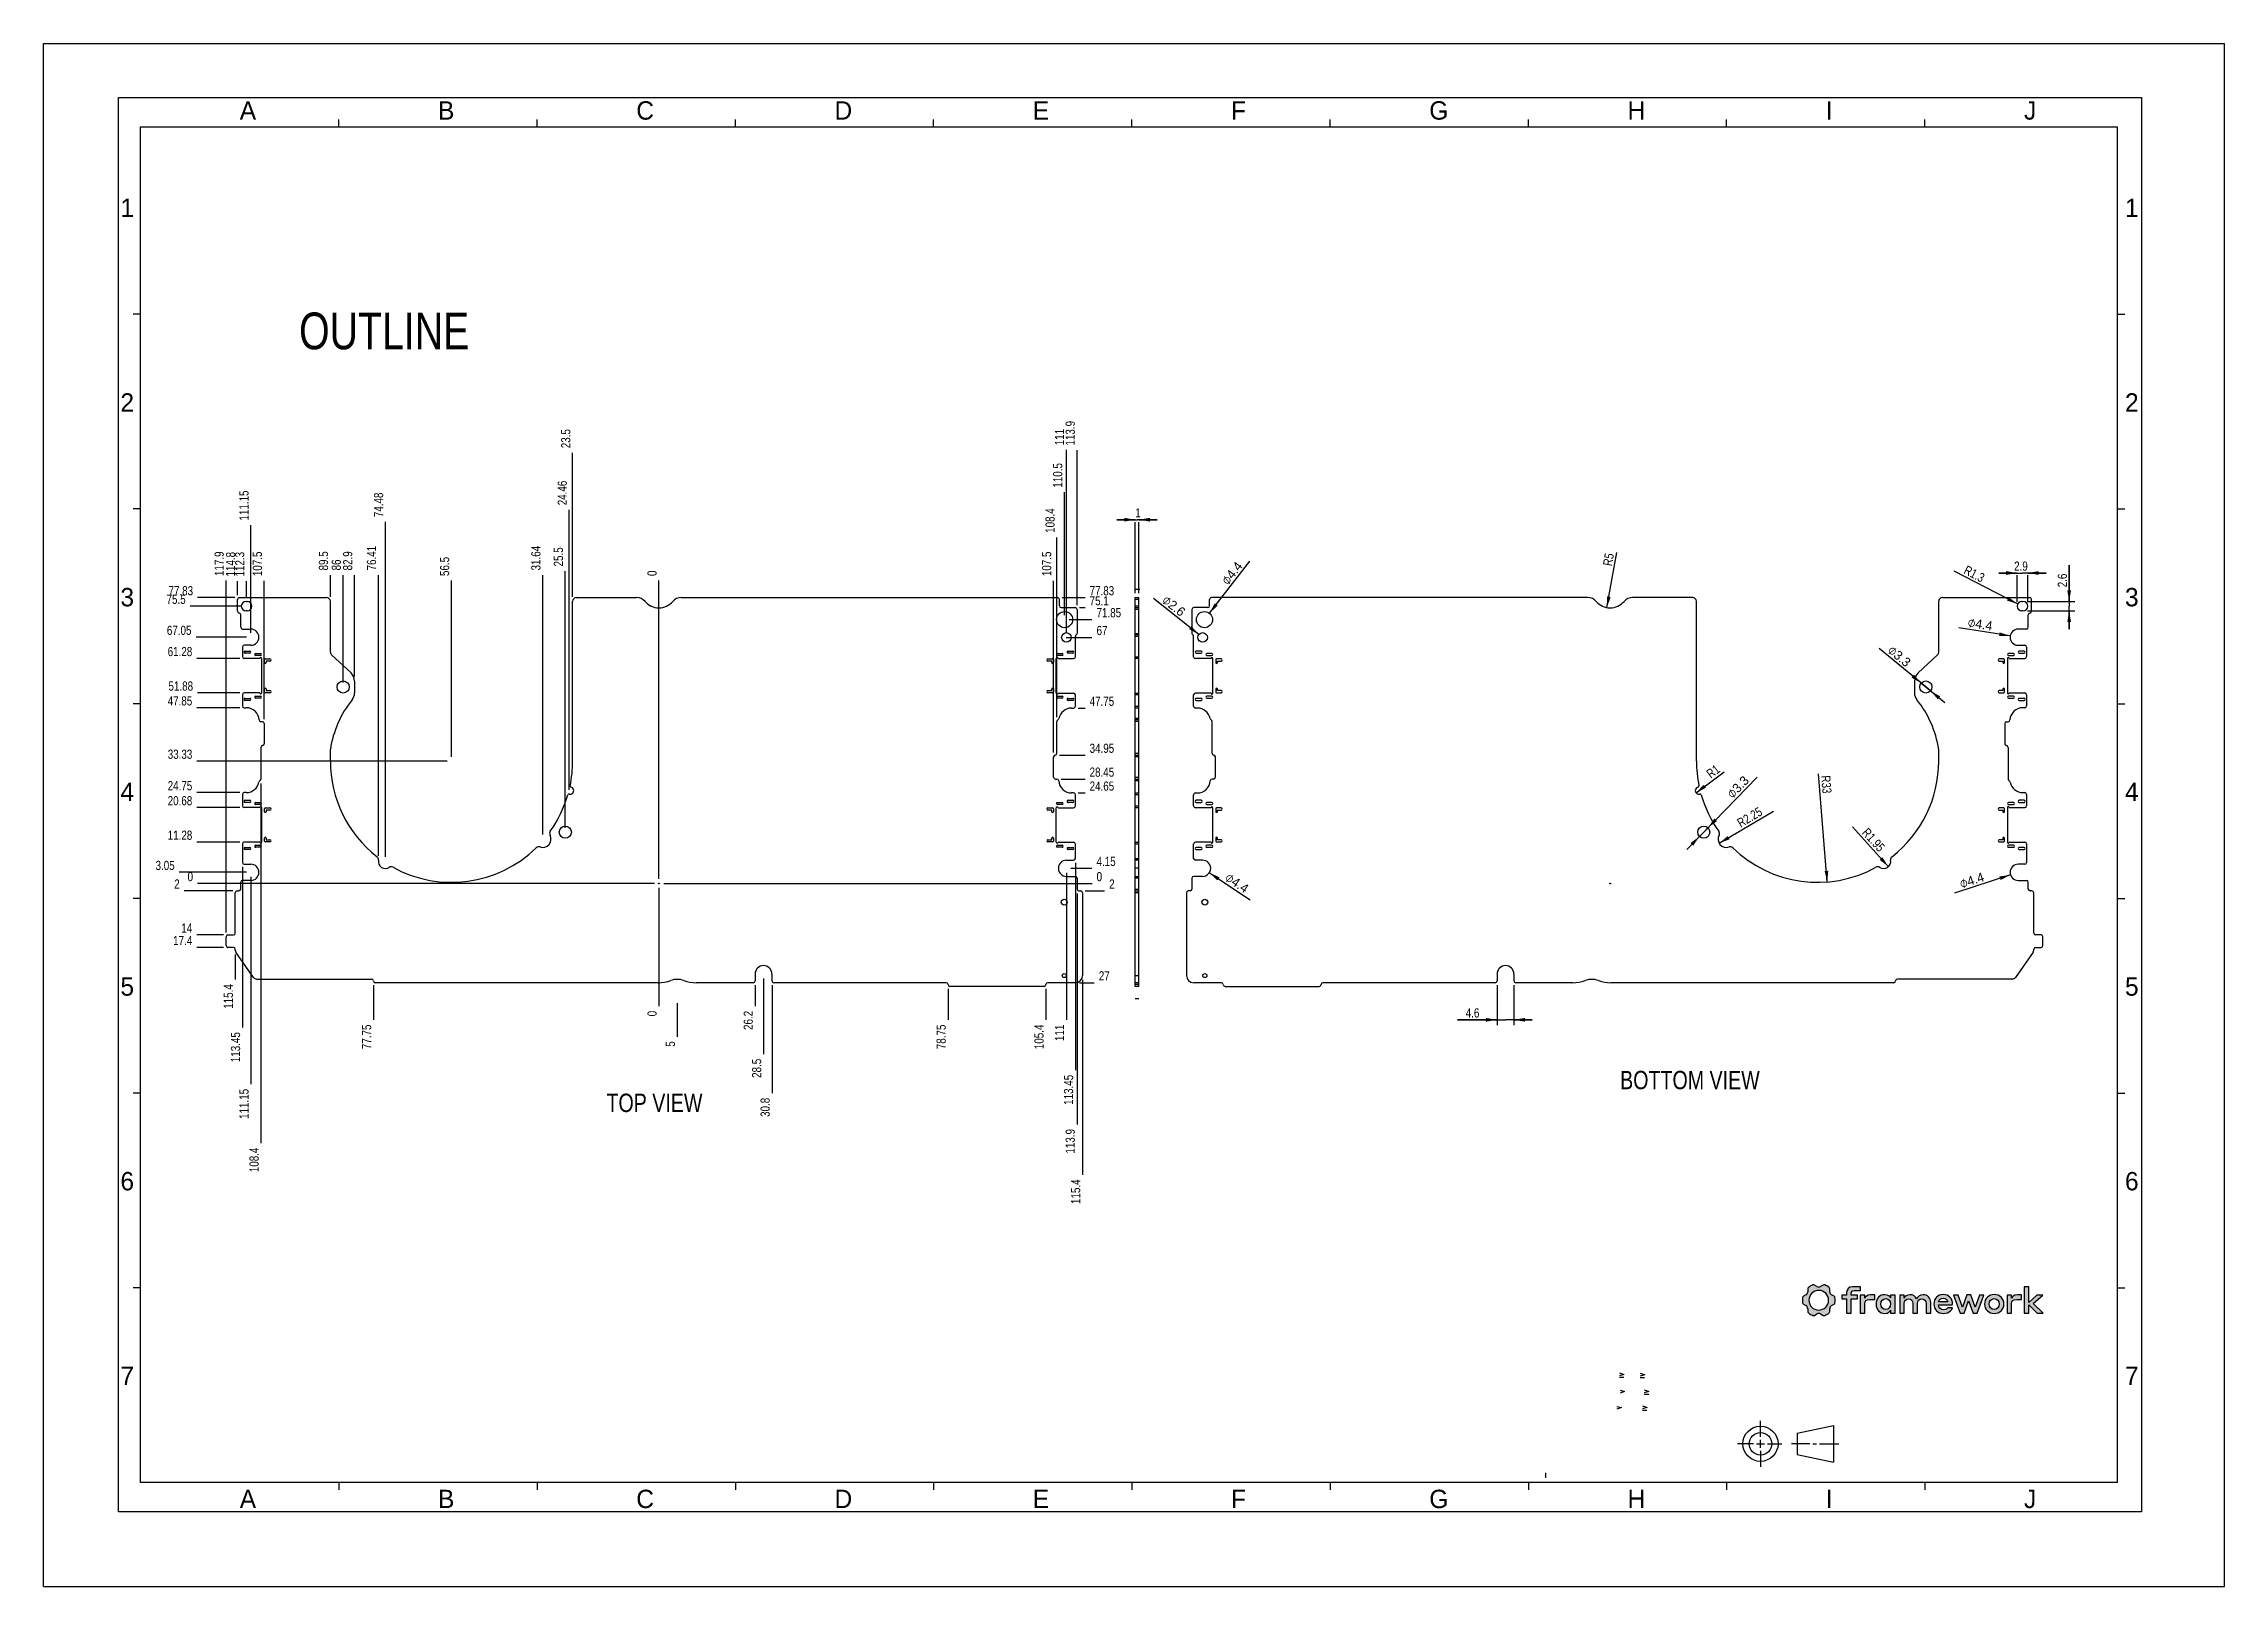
# Model space of a CAD drawing. Header units: millimetres. Extents: x 0 to 594, y 0 to 420.
import ezdxf

# ---------------------------------------------------------------- set-up
doc = ezdxf.new("R2010")
doc.units = ezdxf.units.MM
doc.header["$LTSCALE"] = 32.67
doc.layers.get('0').update_dxf_attribs({"linetype": 'CONTINUOUS'})
doc.styles.get("Standard").update_dxf_attribs({"font": 'txt', "width": 0.8})
doc.styles.add('TEXTSTYLE_2', font='txt')
doc.styles.add('TEXTSTYLE_3', font='symbol_asme.ttf')
doc.dimstyles.new('DIMSTYLE_1', dxfattribs={"dimtxt": 2.5, "dimasz": 3, "dimexe": 1.5, "dimexo": 1.2, "dimtad": 1, "dimdsep": 46, "dimtxsty": 'STANDARD', "dimblk": '_FILLED', "dimblk1": '_FILLED', "dimblk2": '_FILLED', "dimcen": 0.09, "dimazin": 2, "dimtp": 0.01, "dimtm": 0.01, "dimtfac": 1, "dimtofl": 0, "dimtmove": 0, "dimatfit": 3, "dimldrblk": '_FILLED', "dimfxl": 1, "dimtolj": 1, "dimarcsym": 0})
doc.dimstyles.new('DIMSTYLE_2', dxfattribs={"dimtxt": 2.5, "dimasz": 3, "dimexe": 1.5, "dimexo": 1.2, "dimtad": 1, "dimdsep": 46, "dimtxsty": 'STANDARD', "dimblk": '_FILLED', "dimblk1": '_FILLED', "dimblk2": '_FILLED', "dimcen": 0.09, "dimazin": 2, "dimtp": 0.01, "dimtm": 0.01, "dimtfac": 1, "dimtofl": 0, "dimtmove": 0, "dimatfit": 3, "dimldrblk": '_FILLED', "dimfxl": 1, "dimtolj": 1, "dimarcsym": 0})
doc.dimstyles.new('DIMSTYLE_3', dxfattribs={"dimtxt": 2.5, "dimasz": 3, "dimexe": 1.5, "dimexo": 1.2, "dimtad": 1, "dimdsep": 46, "dimtxsty": 'STANDARD', "dimblk": '_FILLED', "dimblk1": '_FILLED', "dimblk2": '_FILLED', "dimcen": 0.09, "dimazin": 2, "dimtp": 0.01, "dimtm": 0.01, "dimtfac": 1, "dimtofl": 0, "dimtmove": 0, "dimatfit": 1, "dimldrblk": '_FILLED', "dimfxl": 1, "dimtolj": 1, "dimarcsym": 0})
doc.dimstyles.new('DIMSTYLE_4', dxfattribs={"dimtxt": 2.5, "dimasz": 3, "dimexe": 1.5, "dimexo": 1.2, "dimtad": 0, "dimtih": 1, "dimtoh": 1, "dimdsep": 46, "dimtxsty": 'STANDARD', "dimblk": '_FILLED', "dimblk1": '_FILLED', "dimblk2": '_FILLED', "dimcen": 0.09, "dimazin": 2, "dimtp": 0.01, "dimtm": 0.01, "dimtfac": 1, "dimtofl": 0, "dimtmove": 0, "dimatfit": 3, "dimldrblk": '_FILLED', "dimfxl": 1, "dimtolj": 1, "dimarcsym": 0})
doc.dimstyles.new('DIMSTYLE_5', dxfattribs={"dimtxt": 2.5, "dimasz": 3, "dimexe": 1.5, "dimexo": 1.2, "dimtad": 1, "dimdsep": 46, "dimtxsty": 'STANDARD', "dimblk": '_FILLED', "dimblk1": '_FILLED', "dimblk2": '_FILLED', "dimcen": 0.09, "dimazin": 2, "dimtp": 0.01, "dimtm": 0.01, "dimtfac": 1, "dimtmove": 0, "dimatfit": 2, "dimldrblk": '_FILLED', "dimfxl": 1, "dimtolj": 1, "dimarcsym": 0})

msp = doc.modelspace()

# ---------------------------------------------------------------- texts
at = {"color": 2, "linetype": 'CONTINUOUS', "char_height": 5, "width": 5, "attachment_point": 1, "line_spacing_factor": 0.9, "style": 'TEXTSTYLE_2'}
for s, insert in [('A', (53.422, 404.309)), ('B', (107.422, 404.309)), ('C', (161.422, 404.309)), ('D', (215.422, 404.309)), ('E', (269.422, 404.309)), ('F', (323.422, 404.309)), ('G', (377.422, 404.309)), ('H', (431.422, 404.309)), ('I', (485.422, 404.309)), ('J', (539.422, 404.309)), ('1', (20.922, 377.809)), ('1', (566.922, 377.809)), ('2', (20.922, 324.809)), ('2', (566.922, 324.809)), ('3', (20.922, 271.809)), ('3', (566.922, 271.809)), ('4', (20.922, 218.809)), ('4', (566.922, 218.809)), ('5', (20.922, 165.809)), ('5', (566.922, 165.809)), ('6', (20.922, 112.809)), ('6', (566.922, 112.809)), ('7', (20.922, 59.809)), ('7', (566.922, 59.809)), ('A', (53.422, 26.309)), ('B', (107.422, 26.309)), ('C', (161.422, 26.309)), ('D', (215.422, 26.309)), ('E', (269.422, 26.309)), ('F', (323.422, 26.309)), ('G', (377.422, 26.309)), ('H', (431.422, 26.309)), ('I', (485.422, 26.309)), ('J', (539.422, 26.309))]:
    msp.add_mtext(s, dxfattribs=dict(at, insert=insert))
at = {"color": 2, "linetype": 'CONTINUOUS', "attachment_point": 1, "line_spacing_factor": 0.9}
for s, insert, char_height, width in [('OUTLINE', (69.582, 346.793), 10, 56), ('BOTTOM VIEW', (429.407, 140.345), 5, 44), ('TOP VIEW', (153.306, 134.138), 5, 32)]:
    msp.add_mtext(s, dxfattribs=dict(at, insert=insert, char_height=char_height, width=width))

# ---------------------------------------------------------------- blocks, each defined once
blk = doc.blocks.new('SYM301_BL0', base_point=(436.14, 48.55))
at = {"color": 2, "linetype": 'CONTINUOUS'}
for p, q in [((435.52, 49.12), (436.76, 48.66)), ((436.73, 48.66), (435.52, 48.34)), ((435.52, 47.98), (436.71, 47.98))]:
    blk.add_line(p, q, dxfattribs=at)
blk = doc.blocks.new('SYM301_BL1', base_point=(436.63, 52.94))
at = {"color": 2, "linetype": 'CONTINUOUS'}
for p, q in [((436.01, 53.51), (437.24, 53.05)), ((437.22, 53.05), (436.01, 52.73)), ((436.01, 52.37), (437.2, 52.37))]:
    blk.add_line(p, q, dxfattribs=at)
blk = doc.blocks.new('SYM301_BL2', base_point=(435.48, 57.45))
at = {"color": 2, "linetype": 'CONTINUOUS'}
for p, q in [((434.86, 58.02), (436.1, 57.56)), ((436.07, 57.56), (434.86, 57.24)), ((434.86, 56.88), (436.05, 56.88))]:
    blk.add_line(p, q, dxfattribs=at)
blk = doc.blocks.new('SYM001_BL3', base_point=(429.16, 48.62))
at = {"color": 2, "linetype": 'CONTINUOUS'}
for p, q in [((429.78, 48.69), (428.54, 48.23)), ((428.56, 49.01), (429.78, 48.69))]:
    blk.add_line(p, q, dxfattribs=at)
blk = doc.blocks.new('SYM001_BL4', base_point=(430, 53.01))
at = {"color": 2, "linetype": 'CONTINUOUS'}
for p, q in [((430.62, 53.08), (429.38, 52.62)), ((429.4, 53.39), (430.62, 53.08))]:
    blk.add_line(p, q, dxfattribs=at)
blk = doc.blocks.new('SYM301_BL5', base_point=(429.85, 57.55))
at = {"color": 2, "linetype": 'CONTINUOUS'}
for p, q in [((429.23, 58.12), (430.46, 57.66)), ((430.44, 57.66), (429.23, 57.34)), ((429.23, 56.97), (430.42, 56.97))]:
    blk.add_line(p, q, dxfattribs=at)
blk = doc.blocks.new('_FILLED')
at = {"color": 0, "linetype": 'BYBLOCK'}
blk.add_solid([(0, 0), (-1, 0.17), (-1, -0.17)], dxfattribs=at)
blk = doc.blocks.new('*D0')
at = {"color": 2, "linetype": 'CONTINUOUS'}
for p, q in [((297.35, 290.39), (292.35, 290.39)), ((292.35, 290.39), (297.85, 290.39)), ((297.35, 270.38), (297.35, 289.76)), ((303.35, 290.39), (297.85, 290.39)), ((298.35, 290.39), (303.35, 290.39)), ((298.35, 270.38), (298.35, 289.76))]:
    blk.add_line(p, q, dxfattribs=at)
at = {"color": 2, "linetype": 'CONTINUOUS', "xscale": 3, "yscale": 3, "zscale": 3}
blk.add_blockref('_FILLED', (297.35, 290.39), dxfattribs=at)
at = {"color": 2, "linetype": 'CONTINUOUS', "xscale": 3, "yscale": 3, "zscale": 3, "rotation": 180}
blk.add_blockref('_FILLED', (298.35, 290.39), dxfattribs=at)
at = {"color": 2, "linetype": 'CONTINUOUS', "insert": (298.11, 293.51), "char_height": 2.5, "width": 2, "attachment_point": 2, "line_spacing_factor": 0.9}
blk.add_mtext('1', dxfattribs=at)
blk = doc.blocks.new('*D1')
at = {"color": 2, "linetype": 'CONTINUOUS'}
blk.add_line((425.81, 266.48), (428.48, 281.48), dxfattribs=at)
at = {"color": 2, "linetype": 'CONTINUOUS', "xscale": 3, "yscale": 3, "zscale": 3, "rotation": 259.9449396595}
blk.add_blockref('_FILLED', (425.81, 266.48), dxfattribs=at)
at = {"color": 2, "linetype": 'CONTINUOUS', "insert": (424.7, 278.09), "char_height": 2.5, "width": 4, "attachment_point": 1, "rotation": 79.94494, "line_spacing_factor": 0.9}
blk.add_mtext('R5', dxfattribs=at)
blk = doc.blocks.new('*D2')
at = {"color": 2, "linetype": 'CONTINUOUS'}
blk.add_line((317.54, 264.93), (328.59, 279.07), dxfattribs=at)
at = {"color": 2, "linetype": 'CONTINUOUS', "xscale": 3, "yscale": 3, "zscale": 3, "rotation": 231.9804226449}
blk.add_blockref('_FILLED', (317.54, 264.93), dxfattribs=at)
at = {"color": 2, "linetype": 'CONTINUOUS', "insert": (320.62, 273.94), "char_height": 2.5, "width": 13.4231, "attachment_point": 1, "rotation": 51.98042, "line_spacing_factor": 0.9, "style": 'TEXTSTYLE_3'}
blk.add_mtext('⌀\\ftxt;4.4', dxfattribs=at)
blk = doc.blocks.new('*D3')
at = {"color": 2, "linetype": 'CONTINUOUS'}
blk.add_line((51.5, 189.35), (38.31, 189.35), dxfattribs=at)
at = {"color": 2, "linetype": 'CONTINUOUS', "insert": (37.06, 192.47), "char_height": 2.5, "width": 2, "attachment_point": 3, "line_spacing_factor": 0.9}
blk.add_mtext('2', dxfattribs=at)
blk = doc.blocks.new('*D4')
at = {"color": 2, "linetype": 'CONTINUOUS'}
blk.add_line((166.4, 191.35), (41.96, 191.35), dxfattribs=at)
at = {"color": 2, "linetype": 'CONTINUOUS', "insert": (40.71, 194.47), "char_height": 2.5, "width": 2, "attachment_point": 3, "line_spacing_factor": 0.9}
blk.add_mtext('0', dxfattribs=at)
blk = doc.blocks.new('*D5')
at = {"color": 2, "linetype": 'CONTINUOUS'}
blk.add_line((49, 177.35), (41.74, 177.35), dxfattribs=at)
at = {"color": 2, "linetype": 'CONTINUOUS', "insert": (40.49, 180.47), "char_height": 2.5, "width": 4, "attachment_point": 3, "line_spacing_factor": 0.9}
blk.add_mtext('14', dxfattribs=at)
blk = doc.blocks.new('*D6')
at = {"color": 2, "linetype": 'CONTINUOUS'}
blk.add_line((49, 173.95), (41.74, 173.95), dxfattribs=at)
at = {"color": 2, "linetype": 'CONTINUOUS', "insert": (40.49, 177.07), "char_height": 2.5, "width": 8, "attachment_point": 3, "line_spacing_factor": 0.9}
blk.add_mtext('17.4', dxfattribs=at)
blk = doc.blocks.new('*D7')
at = {"color": 2, "linetype": 'CONTINUOUS'}
blk.add_line((53.45, 202.62), (41.74, 202.62), dxfattribs=at)
at = {"color": 2, "linetype": 'CONTINUOUS', "insert": (40.49, 205.75), "char_height": 2.5, "width": 10, "attachment_point": 3, "line_spacing_factor": 0.9}
blk.add_mtext('11.28', dxfattribs=at)
blk = doc.blocks.new('*D8')
at = {"color": 2, "linetype": 'CONTINUOUS'}
blk.add_line((53.45, 212.02), (41.74, 212.02), dxfattribs=at)
at = {"color": 2, "linetype": 'CONTINUOUS', "insert": (40.49, 215.15), "char_height": 2.5, "width": 10, "attachment_point": 3, "line_spacing_factor": 0.9}
blk.add_mtext('20.68', dxfattribs=at)
blk = doc.blocks.new('*D9')
at = {"color": 2, "linetype": 'CONTINUOUS'}
blk.add_line((53.45, 216.1), (41.74, 216.1), dxfattribs=at)
at = {"color": 2, "linetype": 'CONTINUOUS', "insert": (40.49, 219.22), "char_height": 2.5, "width": 10, "attachment_point": 3, "line_spacing_factor": 0.9}
blk.add_mtext('24.75', dxfattribs=at)
blk = doc.blocks.new('*D10')
at = {"color": 2, "linetype": 'CONTINUOUS'}
blk.add_line((53.45, 239.2), (41.74, 239.2), dxfattribs=at)
at = {"color": 2, "linetype": 'CONTINUOUS', "insert": (40.49, 242.32), "char_height": 2.5, "width": 10, "attachment_point": 3, "line_spacing_factor": 0.9}
blk.add_mtext('47.85', dxfattribs=at)
blk = doc.blocks.new('*D11')
at = {"color": 2, "linetype": 'CONTINUOUS'}
blk.add_line((53.45, 252.62), (41.74, 252.62), dxfattribs=at)
at = {"color": 2, "linetype": 'CONTINUOUS', "insert": (40.49, 255.75), "char_height": 2.5, "width": 10, "attachment_point": 3, "line_spacing_factor": 0.9}
blk.add_mtext('61.28', dxfattribs=at)
blk = doc.blocks.new('*D12')
at = {"color": 2, "linetype": 'CONTINUOUS'}
blk.add_line((53.45, 243.22), (41.96, 243.22), dxfattribs=at)
at = {"color": 2, "linetype": 'CONTINUOUS', "insert": (40.71, 246.35), "char_height": 2.5, "width": 10, "attachment_point": 3, "line_spacing_factor": 0.9}
blk.add_mtext('51.88', dxfattribs=at)
blk = doc.blocks.new('*D13')
at = {"color": 2, "linetype": 'CONTINUOUS'}
blk.add_line((166.3, 191.35), (41.96, 191.35), dxfattribs=at)
at = {"color": 2, "linetype": 'CONTINUOUS', "insert": (40.71, 194.47), "char_height": 2.5, "width": 2, "attachment_point": 3, "line_spacing_factor": 0.9}
blk.add_mtext('0', dxfattribs=at)
blk = doc.blocks.new('*D14')
at = {"color": 6, "linetype": 'CONTINUOUS'}
blk.add_line((52.1, 269.18), (41.96, 269.18), dxfattribs=at)
at = {"color": 6, "linetype": 'CONTINUOUS', "insert": (40.71, 272.3), "char_height": 2.5, "width": 10, "attachment_point": 3, "line_spacing_factor": 0.9}
blk.add_mtext('77.83', dxfattribs=at)
blk = doc.blocks.new('*D15')
at = {"color": 2, "linetype": 'CONTINUOUS'}
blk.add_line((277.4, 269.18), (283.66, 269.18), dxfattribs=at)
at = {"color": 2, "linetype": 'CONTINUOUS', "insert": (284.91, 272.3), "char_height": 2.5, "width": 10, "attachment_point": 1, "line_spacing_factor": 0.9}
blk.add_mtext('77.83', dxfattribs=at)
blk = doc.blocks.new('*D16')
at = {"color": 2, "linetype": 'CONTINUOUS'}
blk.add_line((168.9, 191.35), (285.58, 191.35), dxfattribs=at)
at = {"color": 2, "linetype": 'CONTINUOUS', "insert": (286.83, 194.47), "char_height": 2.5, "width": 2, "attachment_point": 1, "line_spacing_factor": 0.9}
blk.add_mtext('0', dxfattribs=at)
blk = doc.blocks.new('*D17')
at = {"color": 2, "linetype": 'CONTINUOUS'}
blk.add_line((282.2, 266.45), (283.66, 266.45), dxfattribs=at)
at = {"color": 2, "linetype": 'CONTINUOUS', "insert": (284.91, 269.57), "char_height": 2.5, "width": 8, "attachment_point": 1, "line_spacing_factor": 0.9}
blk.add_mtext('75.1', dxfattribs=at)
blk = doc.blocks.new('*D18')
at = {"color": 2, "linetype": 'CONTINUOUS'}
blk.add_line((281.75, 239.1), (283.66, 239.1), dxfattribs=at)
at = {"color": 2, "linetype": 'CONTINUOUS', "insert": (284.91, 242.22), "char_height": 2.5, "width": 10, "attachment_point": 1, "line_spacing_factor": 0.9}
blk.add_mtext('47.75', dxfattribs=at)
blk = doc.blocks.new('*D19')
at = {"color": 2, "linetype": 'CONTINUOUS'}
blk.add_line((276.75, 226.3), (283.66, 226.3), dxfattribs=at)
at = {"color": 2, "linetype": 'CONTINUOUS', "insert": (284.91, 229.42), "char_height": 2.5, "width": 10, "attachment_point": 1, "line_spacing_factor": 0.9}
blk.add_mtext('34.95', dxfattribs=at)
blk = doc.blocks.new('*D20')
at = {"color": 2, "linetype": 'CONTINUOUS'}
blk.add_line((277.2, 219.8), (283.66, 219.8), dxfattribs=at)
at = {"color": 2, "linetype": 'CONTINUOUS', "insert": (284.91, 222.92), "char_height": 2.5, "width": 10, "attachment_point": 1, "line_spacing_factor": 0.9}
blk.add_mtext('28.45', dxfattribs=at)
blk = doc.blocks.new('*D21')
at = {"color": 2, "linetype": 'CONTINUOUS'}
blk.add_line((281.75, 216), (283.66, 216), dxfattribs=at)
at = {"color": 2, "linetype": 'CONTINUOUS', "insert": (284.91, 219.12), "char_height": 2.5, "width": 10, "attachment_point": 1, "line_spacing_factor": 0.9}
blk.add_mtext('24.65', dxfattribs=at)
blk = doc.blocks.new('*D22')
at = {"color": 2, "linetype": 'CONTINUOUS'}
blk.add_line((282.2, 164.35), (286.17, 164.35), dxfattribs=at)
at = {"color": 2, "linetype": 'CONTINUOUS', "insert": (287.42, 167.47), "char_height": 2.5, "width": 4, "attachment_point": 1, "line_spacing_factor": 0.9}
blk.add_mtext('27', dxfattribs=at)
blk = doc.blocks.new('*D23')
at = {"color": 2, "linetype": 'CONTINUOUS'}
blk.add_line((276, 236.65), (276, 285.56), dxfattribs=at)
at = {"color": 2, "linetype": 'CONTINUOUS', "insert": (272.87, 286.81), "char_height": 2.5, "width": 10, "attachment_point": 1, "rotation": 90, "line_spacing_factor": 0.9}
blk.add_mtext('108.4', dxfattribs=at)
blk = doc.blocks.new('*D24')
at = {"color": 2, "linetype": 'CONTINUOUS'}
blk.add_line((167.6, 192.65), (167.6, 273.81), dxfattribs=at)
at = {"color": 2, "linetype": 'CONTINUOUS', "insert": (164.47, 275.06), "char_height": 2.5, "width": 2, "attachment_point": 1, "rotation": 90, "line_spacing_factor": 0.9}
blk.add_mtext('0', dxfattribs=at)
blk = doc.blocks.new('*D25')
at = {"color": 2, "linetype": 'CONTINUOUS'}
blk.add_line((275.1, 227), (275.1, 273.77), dxfattribs=at)
at = {"color": 2, "linetype": 'CONTINUOUS', "insert": (271.97, 275.02), "char_height": 2.5, "width": 10, "attachment_point": 1, "rotation": 90, "line_spacing_factor": 0.9}
blk.add_mtext('107.5', dxfattribs=at)
blk = doc.blocks.new('*D26')
at = {"color": 2, "linetype": 'CONTINUOUS'}
blk.add_line((60.1, 236.1), (60.1, 273.77), dxfattribs=at)
at = {"color": 2, "linetype": 'CONTINUOUS', "insert": (56.97, 275.02), "char_height": 2.5, "width": 10, "attachment_point": 1, "rotation": 90, "line_spacing_factor": 0.9}
blk.add_mtext('107.5', dxfattribs=at)
blk = doc.blocks.new('*D27')
at = {"color": 2, "linetype": 'CONTINUOUS'}
blk.add_line((49.7, 178.05), (49.7, 273.82), dxfattribs=at)
at = {"color": 2, "linetype": 'CONTINUOUS', "insert": (46.57, 275.07), "char_height": 2.5, "width": 10, "attachment_point": 1, "rotation": 90, "line_spacing_factor": 0.9}
blk.add_mtext('117.9', dxfattribs=at)
blk = doc.blocks.new('*D28')
at = {"color": 2, "linetype": 'CONTINUOUS'}
blk.add_line((59.2, 218.55), (59.2, 120.7), dxfattribs=at)
at = {"color": 2, "linetype": 'CONTINUOUS', "insert": (56.07, 119.45), "char_height": 2.5, "width": 10, "attachment_point": 3, "rotation": 90, "line_spacing_factor": 0.9}
blk.add_mtext('108.4', dxfattribs=at)
blk = doc.blocks.new('*D29')
at = {"color": 2, "linetype": 'CONTINUOUS'}
blk.add_line((167.6, 190.05), (167.6, 157.93), dxfattribs=at)
at = {"color": 2, "linetype": 'CONTINUOUS', "insert": (164.47, 156.68), "char_height": 2.5, "width": 2, "attachment_point": 3, "rotation": 90, "line_spacing_factor": 0.9}
blk.add_mtext('0', dxfattribs=at)
blk = doc.blocks.new('*D30')
at = {"color": 2, "linetype": 'CONTINUOUS'}
blk.add_line((54.15, 195.9), (54.15, 152.13), dxfattribs=at)
at = {"color": 2, "linetype": 'CONTINUOUS', "insert": (51.02, 150.88), "char_height": 2.5, "width": 12, "attachment_point": 3, "rotation": 90, "line_spacing_factor": 0.9}
blk.add_mtext('113.45', dxfattribs=at)
blk = doc.blocks.new('*D31')
at = {"color": 2, "linetype": 'CONTINUOUS'}
blk.add_line((52.2, 172.03), (52.2, 165.19), dxfattribs=at)
at = {"color": 2, "linetype": 'CONTINUOUS', "insert": (49.07, 163.94), "char_height": 2.5, "width": 10, "attachment_point": 3, "rotation": 90, "line_spacing_factor": 0.9}
blk.add_mtext('115.4', dxfattribs=at)
blk = doc.blocks.new('*D32')
at = {"color": 2, "linetype": 'CONTINUOUS'}
blk.add_line((193.8, 163.65), (193.8, 157.93), dxfattribs=at)
at = {"color": 2, "linetype": 'CONTINUOUS', "insert": (190.67, 156.68), "char_height": 2.5, "width": 8, "attachment_point": 3, "rotation": 90, "line_spacing_factor": 0.9}
blk.add_mtext('26.2', dxfattribs=at)
blk = doc.blocks.new('*D33')
at = {"color": 2, "linetype": 'CONTINUOUS'}
blk.add_line((198.4, 163.65), (198.4, 134.26), dxfattribs=at)
at = {"color": 2, "linetype": 'CONTINUOUS', "insert": (195.27, 133.01), "char_height": 2.5, "width": 8, "attachment_point": 3, "rotation": 90, "line_spacing_factor": 0.9}
blk.add_mtext('30.8', dxfattribs=at)
blk = doc.blocks.new('*D34')
at = {"color": 2, "linetype": 'CONTINUOUS'}
blk.add_line((283, 165.15), (283, 112.04), dxfattribs=at)
at = {"color": 2, "linetype": 'CONTINUOUS', "insert": (279.87, 110.79), "char_height": 2.5, "width": 10, "attachment_point": 3, "rotation": 90, "line_spacing_factor": 0.9}
blk.add_mtext('115.4', dxfattribs=at)
blk = doc.blocks.new('*D35')
at = {"color": 2, "linetype": 'CONTINUOUS'}
blk.add_line((281.5, 188.65), (281.5, 125.76), dxfattribs=at)
at = {"color": 2, "linetype": 'CONTINUOUS', "insert": (278.37, 124.51), "char_height": 2.5, "width": 10, "attachment_point": 3, "rotation": 90, "line_spacing_factor": 0.9}
blk.add_mtext('113.9', dxfattribs=at)
blk = doc.blocks.new('*D36')
at = {"color": 2, "linetype": 'CONTINUOUS'}
blk.add_line((281.05, 197), (281.05, 140.52), dxfattribs=at)
at = {"color": 2, "linetype": 'CONTINUOUS', "insert": (277.92, 139.27), "char_height": 2.5, "width": 12, "attachment_point": 3, "rotation": 90, "line_spacing_factor": 0.9}
blk.add_mtext('113.45', dxfattribs=at)
blk = doc.blocks.new('*D37')
at = {"color": 2, "linetype": 'CONTINUOUS'}
blk.add_line((314.67, 259.15), (302.3, 268.92), dxfattribs=at)
at = {"color": 2, "linetype": 'CONTINUOUS', "xscale": 3, "yscale": 3, "zscale": 3, "rotation": 321.7150275113}
blk.add_blockref('_FILLED', (314.67, 259.15), dxfattribs=at)
at = {"color": 2, "linetype": 'CONTINUOUS', "insert": (311.26, 265.83), "char_height": 2.5, "width": 13.4231, "attachment_point": 3, "rotation": 321.71503, "line_spacing_factor": 0.9, "style": 'TEXTSTYLE_3'}
blk.add_mtext('⌀\\ftxt;2.6', dxfattribs=at)
blk = doc.blocks.new('*D38')
at = {"color": 2, "linetype": 'CONTINUOUS'}
for p, q in [((395.89, 163.65), (395.89, 152.74)), ((400.49, 163.65), (400.49, 152.74)), ((395.89, 154.24), (385.08, 154.24)), ((385.08, 154.24), (398.19, 154.24)), ((405.49, 154.24), (398.19, 154.24)), ((400.49, 154.24), (405.49, 154.24))]:
    blk.add_line(p, q, dxfattribs=at)
at = {"color": 2, "linetype": 'CONTINUOUS', "xscale": 3, "yscale": 3, "zscale": 3}
blk.add_blockref('_FILLED', (395.89, 154.24), dxfattribs=at)
at = {"color": 2, "linetype": 'CONTINUOUS', "xscale": 3, "yscale": 3, "zscale": 3, "rotation": 180}
blk.add_blockref('_FILLED', (400.49, 154.24), dxfattribs=at)
at = {"color": 2, "linetype": 'CONTINUOUS', "insert": (391.08, 157.37), "char_height": 2.5, "width": 6, "attachment_point": 3, "line_spacing_factor": 0.9}
blk.add_mtext('4.6', dxfattribs=at)
blk = doc.blocks.new('*D39')
at = {"color": 6, "linetype": 'CONTINUOUS'}
blk.add_line((317.52, 194.28), (328.64, 186.86), dxfattribs=at)
at = {"color": 6, "linetype": 'CONTINUOUS', "xscale": 3, "yscale": 3, "zscale": 3, "rotation": 146.3029370408}
blk.add_blockref('_FILLED', (317.52, 194.28), dxfattribs=at)
at = {"color": 6, "linetype": 'CONTINUOUS', "insert": (322.93, 194.43), "char_height": 2.5, "width": 13.4231, "attachment_point": 1, "rotation": 326.30294, "line_spacing_factor": 0.9, "style": 'TEXTSTYLE_3'}
blk.add_mtext('⌀\\ftxt;4.4', dxfattribs=at)
blk = doc.blocks.new('*D40')
at = {"color": 6, "linetype": 'CONTINUOUS'}
for p, q in [((537.54, 275.88), (532.54, 275.88)), ((532.54, 275.88), (538.99, 275.88)), ((537.54, 268.05), (537.54, 275.26)), ((545.44, 275.88), (538.99, 275.88)), ((540.44, 275.88), (545.44, 275.88)), ((540.44, 268.05), (540.44, 275.26))]:
    blk.add_line(p, q, dxfattribs=at)
at = {"color": 6, "linetype": 'CONTINUOUS', "xscale": 3, "yscale": 3, "zscale": 3}
blk.add_blockref('_FILLED', (537.54, 275.88), dxfattribs=at)
at = {"color": 6, "linetype": 'CONTINUOUS', "xscale": 3, "yscale": 3, "zscale": 3, "rotation": 180}
blk.add_blockref('_FILLED', (540.44, 275.88), dxfattribs=at)
at = {"color": 6, "linetype": 'CONTINUOUS', "insert": (538.59, 279.01), "char_height": 2.5, "width": 6, "attachment_point": 2, "line_spacing_factor": 0.9}
blk.add_mtext('2.9', dxfattribs=at)
blk = doc.blocks.new('*D41')
at = {"color": 2, "linetype": 'CONTINUOUS'}
for p, q in [((551.72, 268.15), (551.72, 278)), ((551.72, 278), (551.72, 266.85)), ((540.34, 268.15), (553.22, 268.15)), ((540.34, 265.55), (553.22, 265.55)), ((551.72, 260.55), (551.72, 266.85)), ((551.72, 265.55), (551.72, 260.55))]:
    blk.add_line(p, q, dxfattribs=at)
at = {"color": 2, "linetype": 'CONTINUOUS', "xscale": 3, "yscale": 3, "zscale": 3}
for p, rotation in [((551.72, 268.15), 270), ((551.72, 265.55), 90)]:
    blk.add_blockref('_FILLED', p, dxfattribs=dict(at, rotation=rotation))
at = {"color": 2, "linetype": 'CONTINUOUS', "insert": (548.6, 272), "char_height": 2.5, "width": 6, "attachment_point": 1, "rotation": 90, "line_spacing_factor": 0.9}
blk.add_mtext('2.6', dxfattribs=at)
blk = doc.blocks.new('*D42')
at = {"color": 6, "linetype": 'CONTINUOUS'}
blk.add_line((537.68, 267.45), (520.42, 276.36), dxfattribs=at)
at = {"color": 6, "linetype": 'CONTINUOUS', "xscale": 3, "yscale": 3, "zscale": 3, "rotation": 332.6978348647}
blk.add_blockref('_FILLED', (537.68, 267.45), dxfattribs=at)
at = {"color": 6, "linetype": 'CONTINUOUS', "insert": (528.96, 275.46), "char_height": 2.5, "width": 8, "attachment_point": 3, "rotation": 332.69783, "line_spacing_factor": 0.9}
blk.add_mtext('R1.3', dxfattribs=at)
blk = doc.blocks.new('*D43')
at = {"color": 6, "linetype": 'CONTINUOUS'}
blk.add_line((535.67, 258.75), (521.67, 261), dxfattribs=at)
at = {"color": 6, "linetype": 'CONTINUOUS', "xscale": 3, "yscale": 3, "zscale": 3, "rotation": 350.8646261844}
blk.add_blockref('_FILLED', (535.67, 258.75), dxfattribs=at)
at = {"color": 6, "linetype": 'CONTINUOUS', "insert": (531, 262.66), "char_height": 2.5, "width": 13.4231, "attachment_point": 3, "rotation": 350.86463, "line_spacing_factor": 0.9, "style": 'TEXTSTYLE_3'}
blk.add_mtext('⌀\\ftxt;4.4', dxfattribs=at)
blk = doc.blocks.new('*D44')
at = {"color": 6, "linetype": 'CONTINUOUS'}
blk.add_line((535.75, 193.71), (520.49, 188.69), dxfattribs=at)
at = {"color": 6, "linetype": 'CONTINUOUS', "xscale": 3, "yscale": 3, "zscale": 3, "rotation": 18.2207314153}
blk.add_blockref('_FILLED', (535.75, 193.71), dxfattribs=at)
at = {"color": 6, "linetype": 'CONTINUOUS', "insert": (528.02, 194.46), "char_height": 2.5, "width": 13.4231, "attachment_point": 3, "rotation": 18.22073, "line_spacing_factor": 0.9, "style": 'TEXTSTYLE_3'}
blk.add_mtext('⌀\\ftxt;4.4', dxfattribs=at)
blk = doc.blocks.new('*D45')
at = {"color": 6, "linetype": 'CONTINUOUS'}
blk.add_line((53.95, 266.85), (39.94, 266.85), dxfattribs=at)
at = {"color": 6, "linetype": 'CONTINUOUS', "insert": (38.69, 269.97), "char_height": 2.5, "width": 8, "attachment_point": 3, "line_spacing_factor": 0.9}
blk.add_mtext('75.5', dxfattribs=at)
blk = doc.blocks.new('*D46')
at = {"color": 6, "linetype": 'CONTINUOUS'}
blk.add_line((166.3, 191.35), (41.95, 191.35), dxfattribs=at)
at = {"color": 6, "linetype": 'CONTINUOUS', "insert": (40.7, 194.47), "char_height": 2.5, "width": 2, "attachment_point": 3, "line_spacing_factor": 0.9}
blk.add_mtext('0', dxfattribs=at)
blk = doc.blocks.new('*D47')
at = {"color": 6, "linetype": 'CONTINUOUS'}
blk.add_line((55.25, 258.4), (41.52, 258.4), dxfattribs=at)
at = {"color": 6, "linetype": 'CONTINUOUS', "insert": (40.27, 261.52), "char_height": 2.5, "width": 10, "attachment_point": 3, "line_spacing_factor": 0.9}
blk.add_mtext('67.05', dxfattribs=at)
blk = doc.blocks.new('*D48')
at = {"color": 6, "linetype": 'CONTINUOUS'}
blk.add_line((55.25, 194.4), (36.95, 194.4), dxfattribs=at)
at = {"color": 6, "linetype": 'CONTINUOUS', "insert": (35.7, 197.52), "char_height": 2.5, "width": 8, "attachment_point": 3, "line_spacing_factor": 0.9}
blk.add_mtext('3.05', dxfattribs=at)
blk = doc.blocks.new('*D49')
at = {"color": 2, "linetype": 'CONTINUOUS'}
blk.add_line((52.8, 269.88), (52.8, 273.68), dxfattribs=at)
at = {"color": 2, "linetype": 'CONTINUOUS', "insert": (49.67, 274.93), "char_height": 2.5, "width": 10, "attachment_point": 1, "rotation": 90, "line_spacing_factor": 0.9}
blk.add_mtext('114.8', dxfattribs=at)
blk = doc.blocks.new('*D50')
at = {"color": 2, "linetype": 'CONTINUOUS'}
blk.add_line((167.6, 192.65), (167.6, 273.82), dxfattribs=at)
at = {"color": 2, "linetype": 'CONTINUOUS', "insert": (164.47, 275.07), "char_height": 2.5, "width": 2, "attachment_point": 1, "rotation": 90, "line_spacing_factor": 0.9}
blk.add_mtext('0', dxfattribs=at)
blk = doc.blocks.new('*D51')
at = {"color": 6, "linetype": 'CONTINUOUS'}
blk.add_line((56.45, 259.6), (56.45, 288.91), dxfattribs=at)
at = {"color": 6, "linetype": 'CONTINUOUS', "insert": (53.32, 290.16), "char_height": 2.5, "width": 12, "attachment_point": 1, "rotation": 90, "line_spacing_factor": 0.9}
blk.add_mtext('111.15', dxfattribs=at)
blk = doc.blocks.new('*D52')
at = {"color": 2, "linetype": 'CONTINUOUS'}
blk.add_line((55.3, 269.35), (55.3, 273.68), dxfattribs=at)
at = {"color": 2, "linetype": 'CONTINUOUS', "insert": (52.17, 274.93), "char_height": 2.5, "width": 10, "attachment_point": 1, "rotation": 90, "line_spacing_factor": 0.9}
blk.add_mtext('112.3', dxfattribs=at)
blk = doc.blocks.new('*D53')
at = {"color": 2, "linetype": 'CONTINUOUS'}
blk.add_line((167.6, 190.15), (167.6, 157.93), dxfattribs=at)
at = {"color": 2, "linetype": 'CONTINUOUS', "insert": (164.47, 156.68), "char_height": 2.5, "width": 2, "attachment_point": 3, "rotation": 90, "line_spacing_factor": 0.9}
blk.add_mtext('0', dxfattribs=at)
blk = doc.blocks.new('*D54')
at = {"color": 2, "linetype": 'CONTINUOUS'}
blk.add_line((89.85, 163.65), (89.85, 154.19), dxfattribs=at)
at = {"color": 2, "linetype": 'CONTINUOUS', "insert": (86.72, 152.94), "char_height": 2.5, "width": 10, "attachment_point": 3, "rotation": 90, "line_spacing_factor": 0.9}
blk.add_mtext('77.75', dxfattribs=at)
blk = doc.blocks.new('*D55')
at = {"color": 6, "linetype": 'CONTINUOUS'}
blk.add_line((56.45, 193.2), (56.45, 136.69), dxfattribs=at)
at = {"color": 6, "linetype": 'CONTINUOUS', "insert": (53.32, 135.44), "char_height": 2.5, "width": 12, "attachment_point": 3, "rotation": 90, "line_spacing_factor": 0.9}
blk.add_mtext('111.15', dxfattribs=at)
blk = doc.blocks.new('*D56')
at = {"color": 2, "linetype": 'CONTINUOUS'}
blk.add_line((172.6, 158.75), (172.6, 149.64), dxfattribs=at)
at = {"color": 2, "linetype": 'CONTINUOUS', "insert": (169.47, 148.39), "char_height": 2.5, "width": 2, "attachment_point": 3, "rotation": 90, "line_spacing_factor": 0.9}
blk.add_mtext('5', dxfattribs=at)
blk = doc.blocks.new('*D57')
at = {"color": 2, "linetype": 'CONTINUOUS'}
blk.add_line((246.35, 162.65), (246.35, 154.19), dxfattribs=at)
at = {"color": 2, "linetype": 'CONTINUOUS', "insert": (243.22, 152.94), "char_height": 2.5, "width": 10, "attachment_point": 3, "rotation": 90, "line_spacing_factor": 0.9}
blk.add_mtext('78.75', dxfattribs=at)
blk = doc.blocks.new('*D58')
at = {"color": 2, "linetype": 'CONTINUOUS'}
blk.add_line((273, 162.65), (273, 154.19), dxfattribs=at)
at = {"color": 2, "linetype": 'CONTINUOUS', "insert": (269.87, 152.94), "char_height": 2.5, "width": 10, "attachment_point": 3, "rotation": 90, "line_spacing_factor": 0.9}
blk.add_mtext('105.4', dxfattribs=at)
blk = doc.blocks.new('*D59')
at = {"color": 2, "linetype": 'CONTINUOUS'}
blk.add_line((246.35, 162.65), (246.35, 154.19), dxfattribs=at)
at = {"color": 2, "linetype": 'CONTINUOUS', "insert": (243.22, 152.94), "char_height": 2.5, "width": 10, "attachment_point": 3, "rotation": 90, "line_spacing_factor": 0.9}
blk.add_mtext('78.75', dxfattribs=at)
blk = doc.blocks.new('*D60')
at = {"color": 6, "linetype": 'CONTINUOUS'}
blk.add_line((278.6, 194.3), (278.6, 154.19), dxfattribs=at)
at = {"color": 6, "linetype": 'CONTINUOUS', "insert": (275.47, 152.94), "char_height": 2.5, "width": 6, "attachment_point": 3, "rotation": 90, "line_spacing_factor": 0.9}
blk.add_mtext('111', dxfattribs=at)
blk = doc.blocks.new('*D61')
at = {"color": 2, "linetype": 'CONTINUOUS'}
blk.add_line((281.5, 267.15), (281.5, 309.33), dxfattribs=at)
at = {"color": 2, "linetype": 'CONTINUOUS', "insert": (278.37, 310.58), "char_height": 2.5, "width": 10, "attachment_point": 1, "rotation": 90, "line_spacing_factor": 0.9}
blk.add_mtext('113.9', dxfattribs=at)
blk = doc.blocks.new('*D62')
at = {"color": 2, "linetype": 'CONTINUOUS'}
blk.add_line((167.6, 192.65), (167.6, 273.81), dxfattribs=at)
at = {"color": 2, "linetype": 'CONTINUOUS', "insert": (164.47, 275.06), "char_height": 2.5, "width": 2, "attachment_point": 1, "rotation": 90, "line_spacing_factor": 0.9}
blk.add_mtext('0', dxfattribs=at)
blk = doc.blocks.new('*D63')
at = {"color": 2, "linetype": 'CONTINUOUS'}
blk.add_line((278.1, 264.4), (278.1, 297.86), dxfattribs=at)
at = {"color": 2, "linetype": 'CONTINUOUS', "insert": (274.97, 299.11), "char_height": 2.5, "width": 10, "attachment_point": 1, "rotation": 90, "line_spacing_factor": 0.9}
blk.add_mtext('110.5', dxfattribs=at)
blk = doc.blocks.new('*D64')
at = {"color": 2, "linetype": 'CONTINUOUS'}
blk.add_line((278.6, 259.55), (278.6, 309.4), dxfattribs=at)
at = {"color": 2, "linetype": 'CONTINUOUS', "insert": (275.47, 310.65), "char_height": 2.5, "width": 6, "attachment_point": 1, "rotation": 90, "line_spacing_factor": 0.9}
blk.add_mtext('111', dxfattribs=at)
blk = doc.blocks.new('*D65')
at = {"color": 2, "linetype": 'CONTINUOUS'}
for p, q in [((452.19, 205.35), (466.72, 220.32)), ((452.19, 205.35), (447.56, 200.58)), ((451.04, 204.17), (452.19, 205.35)), ((451.04, 204.17), (451.04, 204.17)), ((453.34, 206.53), (452.19, 205.35)), ((453.34, 206.53), (453.34, 206.53))]:
    blk.add_line(p, q, dxfattribs=at)
at = {"color": 2, "linetype": 'CONTINUOUS', "xscale": 3, "yscale": 3, "zscale": 3}
for p, rotation in [((453.34, 206.53), 225.858800442), ((451.04, 204.17), 45.8578457977)]:
    blk.add_blockref('_FILLED', p, dxfattribs=dict(at, rotation=rotation))
at = {"color": 2, "linetype": 'CONTINUOUS', "insert": (458.24, 216.07), "char_height": 2.5, "width": 13.4231, "attachment_point": 1, "rotation": 45.85836, "line_spacing_factor": 0.9, "style": 'TEXTSTYLE_3'}
blk.add_mtext('⌀\\ftxt;3.3', dxfattribs=at)
blk = doc.blocks.new('*D66')
at = {"color": 2, "linetype": 'CONTINUOUS'}
for p, q in [((512.69, 244.85), (499.95, 255.34)), ((511.41, 245.9), (511.41, 245.9)), ((511.41, 245.9), (512.69, 244.85)), ((513.96, 243.8), (512.69, 244.85)), ((512.69, 244.85), (517.82, 240.62)), ((513.96, 243.8), (513.96, 243.8))]:
    blk.add_line(p, q, dxfattribs=at)
at = {"color": 2, "linetype": 'CONTINUOUS', "xscale": 3, "yscale": 3, "zscale": 3}
for p, rotation in [((511.41, 245.9), 320.5335155422), ((513.96, 243.8), 140.5335155422)]:
    blk.add_blockref('_FILLED', p, dxfattribs=dict(at, rotation=rotation))
at = {"color": 2, "linetype": 'CONTINUOUS', "insert": (508.84, 252.06), "char_height": 2.5, "width": 13.4231, "attachment_point": 3, "rotation": 320.53451, "line_spacing_factor": 0.9, "style": 'TEXTSTYLE_3'}
blk.add_mtext('⌀\\ftxt;3.3', dxfattribs=at)
blk = doc.blocks.new('*D67')
at = {"color": 2, "linetype": 'CONTINUOUS'}
blk.add_line((485.85, 191.79), (483.47, 221.17), dxfattribs=at)
at = {"color": 2, "linetype": 'CONTINUOUS', "xscale": 3, "yscale": 3, "zscale": 3, "rotation": 274.6227061536}
blk.add_blockref('_FILLED', (485.85, 191.79), dxfattribs=at)
at = {"color": 2, "linetype": 'CONTINUOUS', "insert": (486.83, 218.43), "char_height": 2.5, "width": 6, "attachment_point": 2, "rotation": 274.62271, "line_spacing_factor": 0.9}
blk.add_mtext('R33', dxfattribs=at)
blk = doc.blocks.new('*D68')
at = {"color": 2, "linetype": 'CONTINUOUS'}
blk.add_line((502.48, 195.93), (492.72, 206.75), dxfattribs=at)
at = {"color": 2, "linetype": 'CONTINUOUS', "xscale": 3, "yscale": 3, "zscale": 3, "rotation": 312.0287487211}
blk.add_blockref('_FILLED', (502.48, 195.93), dxfattribs=at)
at = {"color": 2, "linetype": 'CONTINUOUS', "insert": (501.74, 201.41), "char_height": 2.5, "width": 10, "attachment_point": 3, "rotation": 312.02875, "line_spacing_factor": 0.9}
blk.add_mtext('R1.95', dxfattribs=at)
blk = doc.blocks.new('*D69')
at = {"color": 2, "linetype": 'CONTINUOUS'}
blk.add_line((456.39, 202.3), (471.19, 211.07), dxfattribs=at)
at = {"color": 2, "linetype": 'CONTINUOUS', "xscale": 3, "yscale": 3, "zscale": 3, "rotation": 210.6510591259}
blk.add_blockref('_FILLED', (456.39, 202.3), dxfattribs=at)
at = {"color": 2, "linetype": 'CONTINUOUS', "insert": (460.99, 208.66), "char_height": 2.5, "width": 10, "attachment_point": 1, "rotation": 30.65106, "line_spacing_factor": 0.9}
blk.add_mtext('R2.25', dxfattribs=at)
blk = doc.blocks.new('*D70')
at = {"color": 2, "linetype": 'CONTINUOUS'}
blk.add_line((450.09, 216.03), (457.71, 221.75), dxfattribs=at)
at = {"color": 2, "linetype": 'CONTINUOUS', "xscale": 3, "yscale": 3, "zscale": 3, "rotation": 216.9245402925}
blk.add_blockref('_FILLED', (450.09, 216.03), dxfattribs=at)
at = {"color": 2, "linetype": 'CONTINUOUS', "insert": (452.63, 221.84), "char_height": 2.5, "width": 4, "attachment_point": 1, "rotation": 36.92454, "line_spacing_factor": 0.9}
blk.add_mtext('R1', dxfattribs=at)
blk = doc.blocks.new('*D71')
at = {"color": 2, "linetype": 'CONTINUOUS'}
blk.add_line((78.1, 269.38), (78.1, 275.33), dxfattribs=at)
at = {"color": 2, "linetype": 'CONTINUOUS', "insert": (74.97, 276.58), "char_height": 2.5, "width": 8, "attachment_point": 1, "rotation": 90, "line_spacing_factor": 0.9}
blk.add_mtext('89.5', dxfattribs=at)
blk = doc.blocks.new('*D72')
at = {"color": 2, "linetype": 'CONTINUOUS'}
blk.add_line((167.6, 192.65), (167.6, 273.83), dxfattribs=at)
at = {"color": 2, "linetype": 'CONTINUOUS', "insert": (164.47, 275.08), "char_height": 2.5, "width": 2, "attachment_point": 1, "rotation": 90, "line_spacing_factor": 0.9}
blk.add_mtext('0', dxfattribs=at)
blk = doc.blocks.new('*D73')
at = {"color": 2, "linetype": 'CONTINUOUS'}
blk.add_line((84.7, 247.67), (84.7, 275.33), dxfattribs=at)
at = {"color": 2, "linetype": 'CONTINUOUS', "insert": (81.57, 276.58), "char_height": 2.5, "width": 8, "attachment_point": 1, "rotation": 90, "line_spacing_factor": 0.9}
blk.add_mtext('82.9', dxfattribs=at)
blk = doc.blocks.new('*D74')
at = {"color": 2, "linetype": 'CONTINUOUS'}
blk.add_line((81.6, 246.05), (81.6, 275.33), dxfattribs=at)
at = {"color": 2, "linetype": 'CONTINUOUS', "insert": (78.47, 276.58), "char_height": 2.5, "width": 4, "attachment_point": 1, "rotation": 90, "line_spacing_factor": 0.9}
blk.add_mtext('86', dxfattribs=at)
blk = doc.blocks.new('*D75')
at = {"color": 2, "linetype": 'CONTINUOUS'}
blk.add_line((144.1, 269.38), (144.1, 308.6), dxfattribs=at)
at = {"color": 2, "linetype": 'CONTINUOUS', "insert": (140.97, 309.85), "char_height": 2.5, "width": 8, "attachment_point": 1, "rotation": 90, "line_spacing_factor": 0.9}
blk.add_mtext('23.5', dxfattribs=at)
blk = doc.blocks.new('*D76')
at = {"color": 2, "linetype": 'CONTINUOUS'}
blk.add_line((142.1, 206.55), (142.1, 276.42), dxfattribs=at)
at = {"color": 2, "linetype": 'CONTINUOUS', "insert": (138.97, 277.67), "char_height": 2.5, "width": 8, "attachment_point": 1, "rotation": 90, "line_spacing_factor": 0.9}
blk.add_mtext('25.5', dxfattribs=at)
blk = doc.blocks.new('*D77')
at = {"color": 2, "linetype": 'CONTINUOUS'}
blk.add_line((91.19, 198.89), (91.19, 275.33), dxfattribs=at)
at = {"color": 2, "linetype": 'CONTINUOUS', "insert": (88.06, 276.58), "char_height": 2.5, "width": 10, "attachment_point": 1, "rotation": 90, "line_spacing_factor": 0.9}
blk.add_mtext('76.41', dxfattribs=at)
blk = doc.blocks.new('*D78')
at = {"color": 2, "linetype": 'CONTINUOUS'}
blk.add_line((135.96, 204.65), (135.96, 275.33), dxfattribs=at)
at = {"color": 2, "linetype": 'CONTINUOUS', "insert": (132.83, 276.58), "char_height": 2.5, "width": 10, "attachment_point": 1, "rotation": 90, "line_spacing_factor": 0.9}
blk.add_mtext('31.64', dxfattribs=at)
blk = doc.blocks.new('*D79')
at = {"color": 2, "linetype": 'CONTINUOUS'}
blk.add_line((93.11, 198.57), (93.11, 289.84), dxfattribs=at)
at = {"color": 2, "linetype": 'CONTINUOUS', "insert": (89.99, 291.09), "char_height": 2.5, "width": 10, "attachment_point": 1, "rotation": 90, "line_spacing_factor": 0.9}
blk.add_mtext('74.48', dxfattribs=at)
blk = doc.blocks.new('*D80')
at = {"color": 2, "linetype": 'CONTINUOUS'}
blk.add_line((143.14, 216.86), (143.14, 293.07), dxfattribs=at)
at = {"color": 2, "linetype": 'CONTINUOUS', "insert": (140.01, 294.32), "char_height": 2.5, "width": 10, "attachment_point": 1, "rotation": 90, "line_spacing_factor": 0.9}
blk.add_mtext('24.46', dxfattribs=at)
blk = doc.blocks.new('*D81')
at = {"color": 2, "linetype": 'CONTINUOUS'}
blk.add_line((49.7, 178.05), (49.7, 273.81), dxfattribs=at)
at = {"color": 2, "linetype": 'CONTINUOUS', "insert": (46.57, 275.06), "char_height": 2.5, "width": 10, "attachment_point": 1, "rotation": 90, "line_spacing_factor": 0.9}
blk.add_mtext('117.9', dxfattribs=at)
blk = doc.blocks.new('*D82')
at = {"color": 2, "linetype": 'CONTINUOUS'}
blk.add_line((167.6, 192.65), (167.6, 273.81), dxfattribs=at)
at = {"color": 2, "linetype": 'CONTINUOUS', "insert": (164.47, 275.06), "char_height": 2.5, "width": 2, "attachment_point": 1, "rotation": 90, "line_spacing_factor": 0.9}
blk.add_mtext('0', dxfattribs=at)
blk = doc.blocks.new('*D83')
at = {"color": 2, "linetype": 'CONTINUOUS'}
blk.add_line((111.1, 225.88), (111.1, 273.81), dxfattribs=at)
at = {"color": 2, "linetype": 'CONTINUOUS', "insert": (107.97, 275.06), "char_height": 2.5, "width": 8, "attachment_point": 1, "rotation": 90, "line_spacing_factor": 0.9}
blk.add_mtext('56.5', dxfattribs=at)
blk = doc.blocks.new('*D84')
at = {"color": 2, "linetype": 'CONTINUOUS'}
blk.add_line((53.45, 202.62), (41.75, 202.62), dxfattribs=at)
at = {"color": 2, "linetype": 'CONTINUOUS', "insert": (40.5, 205.75), "char_height": 2.5, "width": 10, "attachment_point": 3, "line_spacing_factor": 0.9}
blk.add_mtext('11.28', dxfattribs=at)
blk = doc.blocks.new('*D85')
at = {"color": 2, "linetype": 'CONTINUOUS'}
blk.add_line((166.3, 191.35), (41.96, 191.35), dxfattribs=at)
at = {"color": 2, "linetype": 'CONTINUOUS', "insert": (40.71, 194.47), "char_height": 2.5, "width": 2, "attachment_point": 3, "line_spacing_factor": 0.9}
blk.add_mtext('0', dxfattribs=at)
blk = doc.blocks.new('*D86')
at = {"color": 2, "linetype": 'CONTINUOUS'}
blk.add_line((109.9, 224.68), (41.75, 224.68), dxfattribs=at)
at = {"color": 2, "linetype": 'CONTINUOUS', "insert": (40.5, 227.8), "char_height": 2.5, "width": 10, "attachment_point": 3, "line_spacing_factor": 0.9}
blk.add_mtext('33.33', dxfattribs=at)
blk = doc.blocks.new('*D87')
at = {"color": 2, "linetype": 'CONTINUOUS'}
blk.add_line((283.7, 189.35), (289, 189.35), dxfattribs=at)
at = {"color": 2, "linetype": 'CONTINUOUS', "insert": (290.25, 192.47), "char_height": 2.5, "width": 2, "attachment_point": 1, "line_spacing_factor": 0.9}
blk.add_mtext('2', dxfattribs=at)
blk = doc.blocks.new('*D88')
at = {"color": 2, "linetype": 'CONTINUOUS'}
blk.add_line((168.9, 191.35), (285.55, 191.35), dxfattribs=at)
at = {"color": 2, "linetype": 'CONTINUOUS', "insert": (286.8, 194.47), "char_height": 2.5, "width": 2, "attachment_point": 1, "line_spacing_factor": 0.9}
blk.add_mtext('0', dxfattribs=at)
blk = doc.blocks.new('*D89')
at = {"color": 2, "linetype": 'CONTINUOUS'}
blk.add_line((279.8, 195.5), (285.55, 195.5), dxfattribs=at)
at = {"color": 2, "linetype": 'CONTINUOUS', "insert": (286.8, 198.62), "char_height": 2.5, "width": 8, "attachment_point": 1, "line_spacing_factor": 0.9}
blk.add_mtext('4.15', dxfattribs=at)
blk = doc.blocks.new('*D90')
at = {"color": 2, "linetype": 'CONTINUOUS'}
blk.add_line((279.3, 263.2), (285.55, 263.2), dxfattribs=at)
at = {"color": 2, "linetype": 'CONTINUOUS', "insert": (286.8, 266.32), "char_height": 2.5, "width": 10, "attachment_point": 1, "line_spacing_factor": 0.9}
blk.add_mtext('71.85', dxfattribs=at)
blk = doc.blocks.new('*D91')
at = {"color": 2, "linetype": 'CONTINUOUS'}
blk.add_line((278.5, 258.35), (285.55, 258.35), dxfattribs=at)
at = {"color": 2, "linetype": 'CONTINUOUS', "insert": (286.8, 261.47), "char_height": 2.5, "width": 4, "attachment_point": 1, "line_spacing_factor": 0.9}
blk.add_mtext('67', dxfattribs=at)
blk = doc.blocks.new('*D92')
at = {"color": 2, "linetype": 'CONTINUOUS'}
blk.add_line((283, 165.15), (283, 112.03), dxfattribs=at)
at = {"color": 2, "linetype": 'CONTINUOUS', "insert": (279.87, 110.78), "char_height": 2.5, "width": 10, "attachment_point": 3, "rotation": 90, "line_spacing_factor": 0.9}
blk.add_mtext('115.4', dxfattribs=at)
blk = doc.blocks.new('*D93')
at = {"color": 2, "linetype": 'CONTINUOUS'}
blk.add_line((167.6, 190.05), (167.6, 157.93), dxfattribs=at)
at = {"color": 2, "linetype": 'CONTINUOUS', "insert": (164.47, 156.68), "char_height": 2.5, "width": 2, "attachment_point": 3, "rotation": 90, "line_spacing_factor": 0.9}
blk.add_mtext('0', dxfattribs=at)
blk = doc.blocks.new('*D94')
at = {"color": 2, "linetype": 'CONTINUOUS'}
blk.add_line((196.1, 165.5), (196.1, 144.88), dxfattribs=at)
at = {"color": 2, "linetype": 'CONTINUOUS', "insert": (192.97, 143.63), "char_height": 2.5, "width": 8, "attachment_point": 3, "rotation": 90, "line_spacing_factor": 0.9}
blk.add_mtext('28.5', dxfattribs=at)

# ---------------------------------------------------------------- dimensions: what is measured, and where the dimension line sits
at = {"color": 2, "linetype": 'CONTINUOUS'}
for feature_location, offset, dtype, origin, picture, middle in [((144.097, 269.379), (0, 39.22), 1, (167.597, 268.179), '*D75', (142.222, 313.912)), ((281.497, 267.149), (0, 42.18), 1, (167.597, 191.449), '*D61', (279.622, 315.829)), ((278.597, 259.549), (0, 49.852), 1, (167.597, 258.349), '*D64', (276.722, 313.651)), ((278.097, 264.399), (0, 33.465), 1, (167.597, 263.199), '*D63', (276.222, 304.427)), ((143.137, 216.86), (0, 76.208), 1, (167.597, 215.66), '*D80', (141.262, 299.318)), ((93.113, 198.575), (0, 91.269), 1, (167.597, 197.375), '*D79', (91.238, 296.156)), ((275.997, 236.649), (0, 48.912), 1, (167.597, 191.449), '*D23', (274.122, 292.124)), ((91.189, 198.893), (0, 76.441), 1, (167.597, 197.693), '*D77', (89.314, 281.335)), ((135.958, 204.646), (0, 70.689), 1, (167.597, 203.446), '*D78', (134.083, 281.647)), ((142.097, 206.549), (0, 69.873), 1, (167.597, 205.349), '*D76', (140.222, 281.734)), ((49.697, 178.049), (0, 95.767), 1, (167.597, 176.849), '*D27', (47.822, 280.316)), ((49.697, 178.049), (0, 95.766), 1, (167.597, 191.449), '*D81', (47.822, 280.315)), ((52.797, 269.879), (0, 3.804), 1, (167.597, 191.449), '*D49', (50.922, 280.246)), ((55.297, 269.349), (0, 4.334), 1, (167.597, 268.149), '*D52', (53.422, 280.246)), ((60.097, 236.099), (0, 37.676), 1, (167.597, 234.899), '*D26', (58.222, 280.337)), ((78.097, 269.379), (0, 5.956), 1, (167.597, 191.449), '*D71', (76.222, 280.585)), ((81.597, 246.049), (0, 29.286), 1, (167.597, 244.849), '*D74', (79.722, 278.522)), ((84.697, 247.67), (0, 27.665), 1, (167.597, 246.47), '*D73', (82.822, 280.522)), ((111.097, 225.879), (0, 47.936), 1, (167.597, 224.679), '*D83', (109.222, 279.128)), ((275.097, 226.999), (0, 46.776), 1, (167.597, 225.799), '*D25', (273.222, 280.337)), ((167.59661682, 192.649275316), (0, 81.178111782), 1, (167.59661682, 191.449275316), '*D72', (165.721620312, 276.077388655)), ((167.59661682, 192.649275316), (0, 81.165948252), 1, (167.59661682, 191.449275316), '*D50', (165.721620296, 276.065225126)), ((167.59661682, 192.649275316), (0, 81.165723583), 1, (167.59661682, 191.449275316), '*D82', (165.721613156, 276.065000456)), ((167.59661682, 192.649275316), (0, 81.161745292), 1, (167.59661682, 191.449275316), '*D62', (165.721622902, 276.061022165)), ((167.59661682, 192.649275316), (0, 81.160132348), 1, (167.59661682, 191.449275316), '*D24', (165.721605173, 276.059409222)), ((277.397, 269.179), (6.261, 0), 0, (167.697, 191.349), '*D15', (289.97, 271.054)), ((282.197, 266.449), (1.461, 0), 0, (280.997, 191.349), '*D17', (288.657, 268.324)), ((278.497, 258.349), (7.051, 0), 0, (277.297, 191.349), '*D91', (288.797, 260.224)), ((279.297, 263.199), (6.251, 0), 0, (278.097, 191.349), '*D90', (291.86, 265.074)), ((53.44661682, 252.624275317), (-11.705860208, 0), 0, (54.64661682, 191.349275316), '*D11', (35.553256794, 254.499279419)), ((53.44661682, 243.224275317), (-11.48744954, 0), 0, (167.69661682, 191.349275316), '*D12', (35.771668671, 245.09927655)), ((53.447, 239.199), (-11.706, 0), 0, (54.647, 191.349), '*D10', (35.553, 241.074)), ((281.747, 239.099), (1.911, 0), 0, (280.547, 191.349), '*D18', (289.97, 240.974)), ((109.897, 224.679), (-68.148, 0), 0, (111.097, 191.349), '*D86', (35.561, 226.554)), ((276.747, 226.297), (6.911, 0), 0, (275.547, 191.349), '*D19', (289.97, 228.172)), ((277.202, 219.799), (6.456, 0), 0, (276.002, 191.349), '*D20', (289.97, 221.674)), ((53.447, 216.099), (-11.706, 0), 0, (54.647, 191.349), '*D9', (35.553, 217.974)), ((53.44661682, 212.024275317), (-11.705860208, 0), 0, (54.64661682, 191.349275316), '*D8', (35.553256794, 213.899276093)), ((59.197, 218.549), (0, -97.846), 1, (167.597, 191.449), '*D28', (57.322, 114.766)), ((281.747, 215.999), (1.911, 0), 0, (280.547, 191.349), '*D21', (289.97, 217.874)), ((53.44661682, 202.624275317), (-11.705860208, 0), 0, (54.64661682, 191.349275316), '*D7', (35.803255737, 204.499273224)), ((53.44661682, 202.624275317), (-11.697816071, 0), 0, (167.69661682, 191.349275316), '*D84', (35.811300922, 204.499273224)), ((54.147, 195.899), (0, -43.769), 1, (167.597, 197.099), '*D30', (52.272, 145.193)), ((281.047, 196.999), (0, -56.477), 1, (167.597, 198.199), '*D36', (279.172, 133.585)), ((279.797, 195.499), (5.751, 0), 0, (278.597, 191.349), '*D89', (290.86, 197.374)), ((48.997, 173.949), (-7.256, 0), 0, (51.697, 191.349), '*D6', (36.803, 175.824)), ((51.497, 189.349), (-13.191, 0), 0, (167.597, 191.349), '*D3', (36.056, 191.224)), ((48.997, 177.349), (-7.256, 0), 0, (50.197, 191.349), '*D5', (38.803, 179.224)), ((166.39661682, 191.349275316), (-124.440382355, 0), 0, (167.59661682, 191.349275316), '*D4', (39.70623436, 193.224276581)), ((166.29661682, 191.349275316), (-124.340142895, 0), 0, (167.69661682, 191.349275316), '*D85', (39.706474548, 193.224276581)), ((166.29661682, 191.349275316), (-124.33744954, 0), 0, (167.69661682, 191.349275316), '*D13', (39.709166473, 193.224276581)), ((167.59661682, 190.049275316), (0, -32.116558021), 1, (167.59661682, 191.449275316), '*D29', (165.72162153, 155.682718853)), ((167.59661682, 190.049275316), (0, -32.118762271), 1, (167.59661682, 191.449275316), '*D93', (165.721619764, 155.680514603)), ((167.59661682, 190.149275316), (0, -32.217742904), 1, (167.59661682, 191.349275316), '*D53', (165.721614931, 155.68153397)), ((282.997, 165.149), (0, -53.115), 1, (167.597, 191.449), '*D92', (281.122, 106.097)), ((168.89661682, 191.349275316), (116.682013571, 0), 0, (167.69661682, 191.349275316), '*D16', (287.828629486, 193.224276581)), ((168.89661682, 191.349275316), (116.650706272, 0), 0, (167.69661682, 191.349275316), '*D88', (287.797323395, 193.224276581)), ((283.697, 189.349), (5.306, 0), 0, (167.697, 191.349), '*D87', (291.253, 191.224)), ((282.197, 164.349), (3.969, 0), 0, (280.997, 191.349), '*D22', (289.415, 166.224)), ((281.497, 188.649), (0, -62.889), 1, (167.597, 189.849), '*D35', (279.622, 119.76)), ((52.197, 172.033), (0, -6.848), 1, (167.597, 173.233), '*D31', (50.322, 159.248)), ((196.097, 165.499), (0, -20.623), 1, (167.597, 166.699), '*D94', (194.222, 139.689)), ((282.997, 165.149), (0, -53.109), 1, (167.597, 166.349), '*D34', (281.122, 106.103)), ((89.847, 163.649), (0, -9.461), 1, (167.597, 164.849), '*D54', (87.972, 148.001)), ((193.797, 163.649), (0, -5.717), 1, (167.597, 164.849), '*D32', (191.922, 152.683)), ((198.397, 163.649), (0, -29.387), 1, (167.597, 164.849), '*D33', (196.522, 129.075)), ((246.347, 162.649), (0, -8.461), 1, (167.597, 163.849), '*D57', (244.472, 148.001)), ((272.997, 162.649), (0, -8.461), 1, (167.597, 163.849), '*D58', (271.122, 148.251)), ((246.347, 162.649), (0, -8.461), 1, (167.597, 163.849), '*D59', (244.472, 148.001)), ((172.597, 158.749), (0, -9.107), 1, (167.597, 159.949), '*D56', (170.722, 147.455))]:
    dim = msp.add_ordinate_dim(feature_location=feature_location, offset=offset, dtype=dtype, origin=origin, dimstyle='DIMSTYLE_4', override={"dimtad": 1, "dimtih": 0, "dimtoh": 0}, dxfattribs=at)
    dim.commit()
    dim.dimension.update_dxf_attribs({"geometry": picture, "text_midpoint": middle})
at = {"color": 6, "linetype": 'CONTINUOUS'}
for feature_location, offset, dtype, origin, picture, middle in [((56.447, 259.599), (0, 29.311), 1, (167.597, 258.399), '*D51', (54.572, 296.472)), ((53.947, 266.849), (-14.006, 0), 0, (167.497, 191.349), '*D45', (34.753, 268.724)), ((52.097, 269.179), (-10.137, 0), 0, (53.297, 191.349), '*D14', (35.772, 271.054)), ((55.247, 258.399), (-13.73, 0), 0, (56.447, 191.349), '*D47', (35.329, 260.274)), ((55.247, 194.399), (-18.296, 0), 0, (56.447, 191.349), '*D48', (31.764, 196.274)), ((166.29661682, 191.349275316), (-124.34518225, 0), 0, (167.49661682, 191.349275316), '*D46', (39.70143512, 193.224276581)), ((56.447, 193.199), (0, -56.512), 1, (167.597, 194.399), '*D55', (54.572, 129.75)), ((278.597, 194.299), (0, -40.111), 1, (167.597, 195.499), '*D60', (276.722, 149.939))]:
    dim = msp.add_ordinate_dim(feature_location=feature_location, offset=offset, dtype=dtype, origin=origin, dimstyle='DIMSTYLE_4', override={"dimtad": 1, "dimtih": 0, "dimtoh": 0}, dxfattribs=at)
    dim.commit()
    dim.dimension.update_dxf_attribs({"geometry": picture, "text_midpoint": middle})
at = {"color": 2, "linetype": 'CONTINUOUS'}
for base, p1, p2, picture, middle in [((298.346, 290.389), (297.346, 269.179), (298.346, 269.179), '*D0', (298.109, 290.389)), ((400.488, 154.241), (395.888, 164.849), (400.488, 164.849), '*D38', (388.083, 154.241))]:
    dim = msp.add_linear_dim(base=base, p1=p1, p2=p2, dimstyle='DIMSTYLE_1', dxfattribs=at)
    dim.commit()
    dim.dimension.update_dxf_attribs({"geometry": picture, "text_midpoint": middle, "dimtype": 160})
for p1, p2, dimstyle, picture, middle in [((317.543, 264.932), (314.833, 261.466), 'DIMSTYLE_3', '*D2', (324.361, 276.698)), ((314.667, 259.155), (316.708, 257.544), 'DIMSTYLE_3', '*D37', (306.973, 267.617)), ((511.414, 245.898), (513.962, 243.801), 'DIMSTYLE_5', '*D66', (504.593, 253.942)), ((453.337, 206.533), (451.039, 204.165), 'DIMSTYLE_5', '*D65', (462.254, 218.414))]:
    dim = msp.add_diameter_dim_2p(p1=p1, p2=p2, text='⌀<>', dimstyle=dimstyle, override={"dimpost": '<>'}, dxfattribs=at)
    dim.commit()
    dim.dimension.update_dxf_attribs({"geometry": picture, "text_midpoint": middle, "dimtype": 163})
for center, mpoint, picture, middle in [((426.688, 271.399), (425.815, 266.476), '*D1', (426.28, 279.838)), ((450.892, 216.627), (450.092, 216.026), '*D70', (454.983, 222.047)), ((483.188, 224.679), (485.847, 191.787), '*D67', (485.582, 218.332)), ((458.326, 203.446), (456.391, 202.299), '*D69', (465.929, 210.13)), ((501.172, 197.375), (502.477, 195.926), '*D68', (497.464, 204.289))]:
    dim = msp.add_radius_dim(center=center, mpoint=mpoint, text='R<>', dimstyle='DIMSTYLE_2', override={"dimpost": '<>'}, dxfattribs=at)
    dim.commit()
    dim.dimension.update_dxf_attribs({"geometry": picture, "text_midpoint": middle, "dimtype": 164})
at = {"color": 6, "linetype": 'CONTINUOUS'}
dim = msp.add_radius_dim(center=(538.838, 266.849), mpoint=(537.683, 267.446), text='R<>', dimstyle='DIMSTYLE_2', override={"dimpost": '<>'}, dxfattribs=at)
dim.commit()
dim.dimension.update_dxf_attribs({"geometry": '*D42', "text_midpoint": (524.834, 276.188), "dimtype": 164})
dim = msp.add_linear_dim(base=(540.438, 275.883), p1=(537.538, 266.849), p2=(540.438, 266.849), dimstyle='DIMSTYLE_1', dxfattribs=at)
dim.commit()
dim.dimension.update_dxf_attribs({"geometry": '*D40', "text_midpoint": (538.592, 275.883), "dimtype": 160})
at = {"color": 2, "linetype": 'CONTINUOUS'}
dim = msp.add_linear_dim(base=(551.72, 265.549), p1=(539.138, 268.149), p2=(539.138, 265.549), angle=270, dimstyle='DIMSTYLE_1', dxfattribs=at)
dim.commit()
dim.dimension.update_dxf_attribs({"geometry": '*D41', "text_midpoint": (551.72, 274.999), "dimtype": 160})
at = {"color": 6, "linetype": 'CONTINUOUS'}
for p1, p2, picture, middle in [((535.666, 258.749), (540.01, 258.05), '*D43', (526.386, 262.14)), ((317.518, 194.279), (313.857, 196.72), '*D39', (325.958, 190.905)), ((535.748, 193.711), (539.928, 195.087), '*D44', (524.158, 191.87))]:
    dim = msp.add_diameter_dim_2p(p1=p1, p2=p2, text='⌀<>', dimstyle='DIMSTYLE_3', override={"dimpost": '<>'}, dxfattribs=at)
    dim.commit()
    dim.dimension.update_dxf_attribs({"geometry": picture, "text_midpoint": middle, "dimtype": 163})

# ---------------------------------------------------------------- hatches: boundary and pattern name
at = {"linetype": 'CONTINUOUS'}
h = msp.add_hatch(color=2, dxfattribs=at)
h.paths.add_polyline_path([(523.091, 74.378), (524.327, 77.777), (525.573, 74.378), (526.684, 74.378), (528.47, 79.303), (527.272, 79.303), (526.152, 76.049), (524.955, 79.342), (523.864, 79.342), (522.657, 76.02), (521.527, 79.303), (520.185, 79.303), (522.01, 74.378)])
edge = h.paths.add_edge_path()
edge.add_line((492.35, 74.417), (492.35, 78.26))
edge.add_line((492.35, 78.26), (494.098, 78.26))
edge.add_line((494.098, 78.26), (494.098, 79.303))
edge.add_line((494.098, 79.303), (492.35, 79.303))
edge.add_line((492.35, 79.303), (492.35, 79.776))
edge.add_spline(control_points=[(492.35, 79.776), (492.35, 80.269), (492.582, 80.539), (493.123, 80.539)], knot_values=[0, 0, 0, 0, 1, 1, 1, 1], degree=3, periodic=0)
edge.add_line((493.123, 80.539), (494.851, 80.539))
edge.add_line((494.851, 80.539), (494.851, 81.524))
edge.add_line((494.851, 81.524), (492.746, 81.524))
edge.add_spline(control_points=[(492.746, 81.524), (491.636, 81.524), (491.114, 80.964), (491.114, 80.017)], knot_values=[0, 0, 0, 0, 1, 1, 1, 1], degree=3, periodic=0)
edge.add_line((491.114, 80.017), (491.114, 79.303))
edge.add_line((491.114, 79.303), (489.772, 79.303))
edge.add_line((489.772, 79.303), (489.772, 78.26))
edge.add_line((489.772, 78.26), (491.114, 78.26))
edge.add_line((491.114, 78.26), (491.114, 74.417))
edge.add_line((491.114, 74.417), (492.35, 74.417))
edge = h.paths.add_edge_path()
edge.add_line((496.05, 74.417), (496.05, 76.985))
edge.add_spline(control_points=[(496.05, 76.985), (496.05, 77.758), (496.427, 78.106), (497.469, 78.106)], knot_values=[0, 0, 0, 0, 1, 1, 1, 1], degree=3, periodic=0)
edge.add_line((497.469, 78.106), (498.773, 78.106))
edge.add_line((498.773, 78.106), (498.773, 79.332))
edge.add_line((498.773, 79.332), (497.634, 79.332))
edge.add_spline(control_points=[(497.634, 79.332), (496.552, 79.332), (496.175, 78.762), (496.05, 78.482)], knot_values=[0, 0, 0, 0, 1, 1, 1, 1], degree=3, periodic=0)
edge.add_line((496.05, 78.482), (496.05, 79.303))
edge.add_line((496.05, 79.303), (494.823, 79.303))
edge.add_line((494.823, 79.303), (494.823, 74.417))
edge.add_line((494.823, 74.417), (496.05, 74.417))
edge = h.paths.add_edge_path()
edge.add_line((504.311, 74.417), (504.311, 79.303))
edge.add_line((504.311, 79.303), (503.075, 79.303))
edge.add_line((503.075, 79.303), (503.075, 78.569))
edge.add_spline(control_points=[(503.075, 78.569), (502.969, 78.772), (502.477, 79.409), (501.443, 79.409)], knot_values=[0, 0, 0, 0, 1, 1, 1, 1], degree=3, periodic=0)
edge.add_spline(control_points=[(501.443, 79.409), (500.178, 79.409), (499.136, 78.444), (499.136, 76.86)], knot_values=[0, 0, 0, 0, 1, 1, 1, 1], degree=3, periodic=0)
edge.add_spline(control_points=[(499.136, 76.86), (499.136, 75.257), (500.178, 74.311), (501.434, 74.311)], knot_values=[0, 0, 0, 0, 1, 1, 1, 1], degree=3, periodic=0)
edge.add_spline(control_points=[(501.434, 74.311), (502.505, 74.311), (502.988, 74.987), (503.085, 75.189)], knot_values=[0, 0, 0, 0, 1, 1, 1, 1], degree=3, periodic=0)
edge.add_line((503.085, 75.189), (503.085, 74.417))
edge.add_line((503.085, 74.417), (504.311, 74.417))
edge = h.paths.add_edge_path()
edge.add_line((506.796, 74.417), (506.796, 77.024))
edge.add_spline(control_points=[(506.796, 77.024), (506.796, 77.777), (507.269, 78.308), (508.003, 78.308)], knot_values=[0, 0, 0, 0, 1, 1, 1, 1], degree=3, periodic=0)
edge.add_spline(control_points=[(508.003, 78.308), (508.718, 78.308), (509.162, 77.797), (509.162, 77.024)], knot_values=[0, 0, 0, 0, 1, 1, 1, 1], degree=3, periodic=0)
edge.add_line((509.162, 77.024), (509.162, 74.417))
edge.add_line((509.162, 74.417), (510.398, 74.417))
edge.add_line((510.398, 74.417), (510.398, 77.024))
edge.add_spline(control_points=[(510.398, 77.024), (510.398, 77.777), (510.871, 78.308), (511.605, 78.308)], knot_values=[0, 0, 0, 0, 1, 1, 1, 1], degree=3, periodic=0)
edge.add_spline(control_points=[(511.605, 78.308), (512.319, 78.308), (512.763, 77.797), (512.763, 77.024)], knot_values=[0, 0, 0, 0, 1, 1, 1, 1], degree=3, periodic=0)
edge.add_line((512.763, 77.024), (512.763, 74.417))
edge.add_line((512.763, 74.417), (513.999, 74.417))
edge.add_line((513.999, 74.417), (513.999, 77.265))
edge.add_spline(control_points=[(513.999, 77.265), (513.999, 78.511), (513.207, 79.409), (511.971, 79.409)], knot_values=[0, 0, 0, 0, 1, 1, 1, 1], degree=3, periodic=0)
edge.add_spline(control_points=[(511.971, 79.409), (510.938, 79.409), (510.398, 78.762), (510.175, 78.318)], knot_values=[0, 0, 0, 0, 1, 1, 1, 1], degree=3, periodic=0)
edge.add_spline(control_points=[(510.175, 78.318), (509.866, 78.984), (509.229, 79.409), (508.399, 79.409)], knot_values=[0, 0, 0, 0, 1, 1, 1, 1], degree=3, periodic=0)
edge.add_spline(control_points=[(508.399, 79.409), (507.52, 79.409), (506.979, 78.84), (506.796, 78.482)], knot_values=[0, 0, 0, 0, 1, 1, 1, 1], degree=3, periodic=0)
edge.add_line((506.796, 78.482), (506.796, 79.303))
edge.add_line((506.796, 79.303), (505.57, 79.303))
edge.add_line((505.57, 79.303), (505.57, 74.417))
edge.add_line((505.57, 74.417), (506.796, 74.417))
edge = h.paths.add_edge_path()
edge.add_line((536.027, 74.417), (536.027, 76.985))
edge.add_spline(control_points=[(536.027, 76.985), (536.027, 77.758), (536.403, 78.106), (537.446, 78.106)], knot_values=[0, 0, 0, 0, 1, 1, 1, 1], degree=3, periodic=0)
edge.add_line((537.446, 78.106), (538.75, 78.106))
edge.add_line((538.75, 78.106), (538.75, 79.332))
edge.add_line((538.75, 79.332), (537.61, 79.332))
edge.add_spline(control_points=[(537.61, 79.332), (536.529, 79.332), (536.152, 78.762), (536.027, 78.482)], knot_values=[0, 0, 0, 0, 1, 1, 1, 1], degree=3, periodic=0)
edge.add_line((536.027, 78.482), (536.027, 79.303))
edge.add_line((536.027, 79.303), (534.8, 79.303))
edge.add_line((534.8, 79.303), (534.8, 74.417))
edge.add_line((534.8, 74.417), (536.027, 74.417))
h.paths.add_polyline_path([(540.691, 74.417), (540.691, 76.638), (543.028, 74.417), (544.679, 74.417), (541.947, 77.024), (544.544, 79.303), (542.932, 79.303), (540.691, 77.314), (540.691, 81.524), (539.475, 81.524), (539.475, 74.417)])
edge = h.paths.add_edge_path()
edge.add_spline(control_points=[(519.975, 76.792), (519.975, 78.395), (518.922, 79.428), (517.416, 79.428)], knot_values=[0, 0, 0, 0, 1, 1, 1, 1], degree=3, periodic=0)
edge.add_spline(control_points=[(517.416, 79.428), (515.92, 79.428), (514.857, 78.376), (514.857, 76.86)], knot_values=[0, 0, 0, 0, 1, 1, 1, 1], degree=3, periodic=0)
edge.add_spline(control_points=[(514.857, 76.86), (514.857, 75.392), (515.92, 74.292), (517.513, 74.292)], knot_values=[0, 0, 0, 0, 1, 1, 1, 1], degree=3, periodic=0)
edge.add_spline(control_points=[(517.513, 74.292), (519.173, 74.292), (519.84, 75.344), (519.917, 75.846)], knot_values=[0, 0, 0, 0, 1, 1, 1, 1], degree=3, periodic=0)
edge.add_line((519.917, 75.846), (518.7, 75.846))
edge.add_spline(control_points=[(518.7, 75.846), (518.613, 75.711), (518.295, 75.315), (517.513, 75.315)], knot_values=[0, 0, 0, 0, 1, 1, 1, 1], degree=3, periodic=0)
edge.add_spline(control_points=[(517.513, 75.315), (516.702, 75.315), (516.151, 75.894), (516.093, 76.657)], knot_values=[0, 0, 0, 0, 1, 1, 1, 1], degree=3, periodic=0)
edge.add_line((516.093, 76.657), (519.975, 76.657))
edge.add_line((519.975, 76.792), (519.975, 76.657))
edge = h.paths.add_edge_path()
edge.add_spline(control_points=[(516.132, 77.507), (516.286, 78.106), (516.75, 78.472), (517.416, 78.472)], knot_values=[0, 0, 0, 0, 1, 1, 1, 1], degree=3, periodic=0)
edge.add_spline(control_points=[(517.416, 78.472), (518.044, 78.472), (518.507, 78.125), (518.681, 77.507)], knot_values=[0, 0, 0, 0, 1, 1, 1, 1], degree=3, periodic=0)
edge.add_line((518.681, 77.507), (516.132, 77.507))
edge = h.paths.add_edge_path()
edge.add_spline(control_points=[(482.361, 82.041), (482.226, 82.119), (482.063, 82.131), (481.917, 82.075)], knot_values=[0, 0, 0, 0, 1, 1, 1, 1], degree=3, periodic=0)
edge.add_arc((483.515, 77.927), 4.445, 111.07378, 129.039945)
edge.add_spline(control_points=[(480.715, 81.379), (480.594, 81.282), (480.523, 81.135), (480.523, 80.979)], knot_values=[0, 0, 0, 0, 1, 1, 1, 1], degree=3, periodic=0)
edge.add_line((480.523, 80.979), (480.523, 80.217))
edge.add_arc((479.524, 80.216), 0.999, 299.969452, 0.007606)
edge.add_line((480.023, 79.351), (479.363, 78.969))
edge.add_spline(control_points=[(479.363, 78.969), (479.227, 78.891), (479.136, 78.756), (479.111, 78.602)], knot_values=[0, 0, 0, 0, 1, 1, 1, 1], degree=3, periodic=0)
edge.add_arc((483.533, 77.91), 4.476, 171.098209, 180.025403)
edge.add_arc((483.524, 77.905), 4.467, 179.970801, 188.910553)
edge.add_spline(control_points=[(479.111, 77.213), (479.136, 77.059), (479.227, 76.924), (479.363, 76.846)], knot_values=[0, 0, 0, 0, 1, 1, 1, 1], degree=3, periodic=0)
edge.add_line((479.363, 76.846), (480.023, 76.465))
edge.add_arc((479.522, 75.599), 1, 0.006539, 59.99405)
edge.add_line((480.523, 75.599), (480.523, 74.837))
edge.add_arc((481.037, 74.837), 0.514, 180.062488, 231.266728)
edge.add_arc((483.515, 77.889), 4.445, 230.960087, 248.926259)
edge.add_spline(control_points=[(481.917, 73.74), (482.063, 73.684), (482.226, 73.695), (482.361, 73.774)], knot_values=[0, 0, 0, 0, 1, 1, 1, 1], degree=3, periodic=0)
edge.add_line((482.361, 73.774), (483.022, 74.156))
edge.add_arc((483.522, 73.29), 1, 60.007554, 119.992446)
edge.add_line((484.022, 74.156), (484.683, 73.774))
edge.add_spline(control_points=[(484.683, 73.774), (484.818, 73.695), (484.982, 73.684), (485.127, 73.74)], knot_values=[0, 0, 0, 0, 1, 1, 1, 1], degree=3, periodic=0)
edge.add_arc((483.526, 77.896), 4.454, 291.079905, 309.017587)
edge.add_arc((486.006, 74.837), 0.515, 308.83386, 359.927574)
edge.add_line((486.521, 74.837), (486.521, 75.599))
edge.add_arc((487.522, 75.599), 1, 120.005939, 179.993462)
edge.add_line((487.021, 76.465), (487.682, 76.846))
edge.add_spline(control_points=[(487.682, 76.846), (487.817, 76.924), (487.909, 77.059), (487.933, 77.213)], knot_values=[0, 0, 0, 0, 1, 1, 1, 1], degree=3, periodic=0)
edge.add_arc((483.52, 77.908), 4.467, 351.057139, 359.997513)
edge.add_arc((483.512, 77.907), 4.475, 0.006292, 8.934054)
edge.add_arc((487.424, 78.524), 0.515, 8.736693, 59.927656)
edge.add_line((487.682, 78.969), (487.021, 79.351))
edge.add_arc((487.521, 80.216), 0.999, 179.992394, 240.030559)
edge.add_line((486.521, 80.217), (486.521, 80.979))
edge.add_spline(control_points=[(486.521, 80.979), (486.521, 81.135), (486.45, 81.282), (486.329, 81.379)], knot_values=[0, 0, 0, 0, 1, 1, 1, 1], degree=3, periodic=0)
edge.add_arc((483.526, 77.919), 4.454, 50.98238, 68.920056)
edge.add_spline(control_points=[(485.127, 82.075), (484.982, 82.131), (484.818, 82.119), (484.683, 82.041)], knot_values=[0, 0, 0, 0, 1, 1, 1, 1], degree=3, periodic=0)
edge.add_line((484.683, 82.041), (484.022, 81.66))
edge.add_arc((483.522, 82.524), 0.998, 239.944991, 300.055009)
edge.add_line((483.022, 81.66), (482.361, 82.041))
edge = h.paths.add_edge_path()
edge.add_arc((483.522, 77.908), 2.682, 270.006987, 0.001365)
edge.add_arc((483.522, 77.908), 2.682, 359.998637, 89.993013)
edge.add_arc((483.523, 77.907), 2.683, 90.005764, 179.994236)
edge.add_arc((483.523, 77.908), 2.683, 180.005762, 269.994236)
edge = h.paths.add_edge_path()
edge.add_spline(control_points=[(500.391, 76.86), (500.391, 77.69), (500.932, 78.328), (501.762, 78.328)], knot_values=[0, 0, 0, 0, 1, 1, 1, 1], degree=3, periodic=0)
edge.add_spline(control_points=[(501.762, 78.328), (502.563, 78.328), (503.095, 77.69), (503.095, 76.86)], knot_values=[0, 0, 0, 0, 1, 1, 1, 1], degree=3, periodic=0)
edge.add_spline(control_points=[(503.095, 76.86), (503.095, 76.029), (502.563, 75.392), (501.762, 75.392)], knot_values=[0, 0, 0, 0, 1, 1, 1, 1], degree=3, periodic=0)
edge.add_spline(control_points=[(501.762, 75.392), (500.932, 75.392), (500.391, 76.029), (500.391, 76.86)], knot_values=[0, 0, 0, 0, 1, 1, 1, 1], degree=3, periodic=0)
edge = h.paths.add_edge_path()
edge.add_spline(control_points=[(529.925, 76.86), (529.925, 77.681), (530.485, 78.328), (531.316, 78.328)], knot_values=[0, 0, 0, 0, 1, 1, 1, 1], degree=3, periodic=0)
edge.add_spline(control_points=[(531.316, 78.328), (532.137, 78.328), (532.697, 77.69), (532.697, 76.86)], knot_values=[0, 0, 0, 0, 1, 1, 1, 1], degree=3, periodic=0)
edge.add_spline(control_points=[(532.697, 76.86), (532.697, 76.029), (532.137, 75.392), (531.316, 75.392)], knot_values=[0, 0, 0, 0, 1, 1, 1, 1], degree=3, periodic=0)
edge.add_spline(control_points=[(531.316, 75.392), (530.485, 75.392), (529.925, 76.039), (529.925, 76.86)], knot_values=[0, 0, 0, 0, 1, 1, 1, 1], degree=3, periodic=0)
edge = h.paths.add_edge_path()
edge.add_spline(control_points=[(528.68, 76.86), (528.68, 75.373), (529.809, 74.291), (531.316, 74.291)], knot_values=[0, 0, 0, 0, 1, 1, 1, 1], degree=3, periodic=0)
edge.add_spline(control_points=[(531.316, 74.291), (532.803, 74.291), (533.942, 75.373), (533.942, 76.86)], knot_values=[0, 0, 0, 0, 1, 1, 1, 1], degree=3, periodic=0)
edge.add_spline(control_points=[(533.942, 76.86), (533.942, 78.347), (532.803, 79.428), (531.316, 79.428)], knot_values=[0, 0, 0, 0, 1, 1, 1, 1], degree=3, periodic=0)
edge.add_spline(control_points=[(531.316, 79.428), (529.809, 79.428), (528.68, 78.347), (528.68, 76.86)], knot_values=[0, 0, 0, 0, 1, 1, 1, 1], degree=3, periodic=0)

# ---------------------------------------------------------------- linework, layer by layer
at = {"color": 4, "linetype": 'CONTINUOUS'}
for p, q in [((0, 0), (0, 420)), ((0, 420), (594, 420)), ((594, 0), (594, 420)), ((20.422, 20.309), (20.422, 405.309)), ((20.422, 405.309), (571.422, 405.309)), ((571.422, 405.309), (571.422, 20.309)), ((80.422, 397.309), (80.422, 399.309)), ((134.422, 397.309), (134.422, 399.309)), ((188.422, 397.309), (188.422, 399.309)), ((242.422, 397.309), (242.422, 399.309)), ((296.422, 397.309), (296.422, 399.309)), ((350.422, 397.309), (350.422, 399.309)), ((404.422, 397.309), (404.422, 399.309)), ((458.422, 397.309), (458.422, 399.309)), ((512.422, 397.309), (512.422, 399.309)), ((26.422, 28.309), (26.422, 397.309)), ((26.422, 397.309), (564.922, 397.309)), ((564.922, 28.309), (564.922, 397.309)), ((26.422, 346.309), (24.422, 346.309)), ((564.922, 346.309), (566.922, 346.309)), ((26.422, 293.309), (24.422, 293.309)), ((564.922, 293.309), (566.922, 293.309)), ((26.422, 240.309), (24.422, 240.309)), ((564.922, 240.309), (566.922, 240.309)), ((26.422, 187.309), (24.422, 187.309)), ((564.922, 187.309), (566.922, 187.309)), ((26.422, 134.309), (24.422, 134.309)), ((564.922, 134.309), (566.922, 134.309)), ((26.422, 81.309), (24.422, 81.309)), ((564.922, 81.309), (566.922, 81.309)), ((564.922, 28.309), (26.422, 28.309)), ((80.422, 28.309), (80.422, 26.309)), ((134.422, 28.309), (134.422, 26.309)), ((188.422, 28.309), (188.422, 26.309)), ((242.422, 28.309), (242.422, 26.309)), ((296.422, 28.309), (296.422, 26.309)), ((350.422, 28.309), (350.422, 26.309)), ((404.422, 28.309), (404.422, 26.309)), ((458.422, 28.309), (458.422, 26.309)), ((512.422, 28.309), (512.422, 26.309)), ((571.422, 20.309), (20.422, 20.309)), ((0, 0), (594, 0))]:
    msp.add_line(p, q, dxfattribs=at)
at = {"color": 7, "linetype": 'CONTINUOUS'}
for p, q in [((52.797, 265.479), (52.797, 268.679)), ((53.297, 269.179), (77.097, 269.179)), ((55.147, 268.149), (55.447, 268.149)), ((78.097, 254.336), (78.097, 268.179)), ((144.097, 224.679), (144.097, 268.179)), ((145.097, 269.179), (161.534, 269.179)), ((173.659, 269.179), (276.197, 269.179)), ((276.697, 266.949), (276.697, 268.679)), ((297.346, 163.349), (297.346, 269.179)), ((297.346, 269.179), (298.346, 269.179)), ((298.346, 163.349), (298.346, 269.179)), ((317.588, 266.949), (317.588, 268.679)), ((420.626, 269.179), (318.088, 269.179)), ((449.188, 269.179), (432.75, 269.179)), ((450.188, 224.679), (450.188, 268.179)), ((516.188, 254.336), (516.188, 268.179)), ((517.188, 269.179), (540.988, 269.179)), ((538.838, 268.149), (539.138, 268.149)), ((541.488, 265.479), (541.488, 268.679)), ((53.697, 261.099), (53.697, 264.494)), ((55.447, 265.549), (55.147, 265.549)), ((277.197, 266.449), (280.997, 266.449)), ((281.497, 265.949), (281.497, 259.437)), ((297.346, 266.449), (298.346, 266.449)), ((312.788, 265.949), (312.788, 259.447)), ((317.088, 266.449), (313.288, 266.449)), ((539.138, 265.549), (538.838, 265.549)), ((540.588, 261.099), (540.588, 264.484)), ((54.147, 255.699), (54.147, 253.124)), ((54.197, 260.599), (56.447, 260.599)), ((56.447, 256.199), (54.647, 256.199)), ((281.047, 253.074), (281.047, 258.612)), ((313.238, 253.074), (313.238, 258.622)), ((540.088, 260.599), (537.838, 260.599)), ((537.838, 256.199), (539.638, 256.199)), ((540.138, 255.699), (540.138, 253.124)), ((58.892, 252.624), (54.647, 252.624)), ((54.862, 254.594), (56.169, 254.594)), ((56.162, 254.044), (54.862, 254.044)), ((57.762, 253.994), (59.069, 253.994)), ((59.062, 253.444), (57.762, 253.444)), ((59.392, 252.624), (59.392, 243.224)), ((60.162, 251.494), (60.162, 252.289)), ((60.392, 252.519), (61.642, 252.519)), ((60.612, 251.919), (60.612, 251.494)), ((61.642, 251.919), (60.612, 251.919)), ((78.417, 253.602), (83.736, 248.669)), ((273.552, 252.519), (274.802, 252.519)), ((274.582, 251.919), (273.552, 251.919)), ((274.582, 251.494), (274.582, 251.919)), ((275.032, 252.289), (275.032, 251.494)), ((275.802, 243.174), (275.802, 252.574)), ((276.124, 253.994), (277.432, 253.994)), ((277.432, 253.444), (276.132, 253.444)), ((276.302, 252.574), (280.547, 252.574)), ((279.024, 254.594), (280.332, 254.594)), ((280.332, 254.044), (279.032, 254.044)), ((298.346, 252.574), (297.346, 252.574)), ((317.983, 252.574), (313.738, 252.574)), ((315.253, 254.594), (313.953, 254.594)), ((313.953, 254.044), (315.253, 254.044)), ((318.153, 253.994), (316.853, 253.994)), ((316.853, 253.444), (318.153, 253.444)), ((318.483, 243.174), (318.483, 252.574)), ((319.253, 252.289), (319.253, 251.494)), ((320.733, 252.519), (319.483, 252.519)), ((319.703, 251.494), (319.703, 251.919)), ((319.703, 251.919), (320.733, 251.919)), ((510.548, 248.669), (515.868, 253.602)), ((533.893, 252.519), (532.643, 252.519)), ((532.643, 251.919), (533.673, 251.919)), ((533.673, 251.919), (533.673, 251.494)), ((534.123, 251.494), (534.123, 252.289)), ((534.893, 252.624), (534.893, 243.224)), ((536.523, 253.994), (535.223, 253.994)), ((535.223, 253.444), (536.523, 253.444)), ((535.393, 252.624), (539.638, 252.624)), ((539.423, 254.594), (538.123, 254.594)), ((538.123, 254.044), (539.423, 254.044)), ((60.162, 243.509), (60.162, 244.304)), ((60.612, 244.304), (60.612, 243.879)), ((60.612, 243.879), (61.642, 243.879)), ((84.697, 246.47), (84.697, 243.254)), ((273.552, 243.879), (274.582, 243.879)), ((274.582, 243.879), (274.582, 244.304)), ((275.032, 244.304), (275.032, 243.509)), ((319.253, 244.304), (319.253, 243.509)), ((319.703, 243.879), (319.703, 244.304)), ((320.733, 243.879), (319.703, 243.879)), ((509.588, 246.47), (509.588, 243.254)), ((533.673, 243.879), (532.643, 243.879)), ((533.673, 244.304), (533.673, 243.879)), ((534.123, 243.509), (534.123, 244.304)), ((54.147, 242.724), (54.147, 239.699)), ((58.892, 243.224), (54.647, 243.224)), ((54.647, 239.199), (55.197, 239.199)), ((54.862, 241.754), (56.162, 241.754)), ((56.169, 241.204), (54.862, 241.204)), ((57.762, 242.354), (59.062, 242.354)), ((59.069, 241.804), (57.762, 241.804)), ((61.642, 243.279), (60.392, 243.279)), ((274.802, 243.279), (273.552, 243.279)), ((277.432, 241.804), (276.124, 241.804)), ((276.132, 242.354), (277.432, 242.354)), ((276.302, 243.174), (280.547, 243.174)), ((280.332, 241.204), (279.024, 241.204)), ((279.032, 241.754), (280.332, 241.754)), ((279.997, 239.099), (280.547, 239.099)), ((281.047, 239.599), (281.047, 242.674)), ((297.346, 243.174), (298.346, 243.174)), ((298.346, 239.099), (297.346, 239.099)), ((313.238, 239.599), (313.238, 242.674)), ((317.983, 243.174), (313.738, 243.174)), ((314.288, 239.099), (313.738, 239.099)), ((315.253, 241.754), (313.953, 241.754)), ((313.953, 241.204), (315.253, 241.204)), ((318.153, 242.354), (316.853, 242.354)), ((316.853, 241.804), (318.153, 241.804)), ((319.483, 243.279), (320.733, 243.279)), ((532.643, 243.279), (533.893, 243.279)), ((536.523, 242.354), (535.223, 242.354)), ((535.223, 241.804), (536.523, 241.804)), ((535.393, 243.224), (539.638, 243.224)), ((539.423, 241.754), (538.123, 241.754)), ((538.123, 241.204), (539.423, 241.204)), ((539.638, 239.199), (539.088, 239.199)), ((540.138, 242.724), (540.138, 239.699)), ((59.597, 235.399), (59.192, 235.399)), ((60.097, 234.899), (60.097, 229.399)), ((275.997, 226.794), (275.997, 235.449)), ((318.288, 226.784), (318.288, 235.449)), ((534.188, 234.899), (534.188, 229.389)), ((534.688, 235.399), (535.093, 235.399)), ((59.197, 228.404), (59.197, 219.749)), ((78.097, 224.679), (78.097, 227.864)), ((275.097, 220.299), (275.097, 225.799)), ((319.188, 220.299), (319.188, 225.809)), ((516.188, 224.679), (516.188, 227.864)), ((535.088, 228.414), (535.088, 219.749)), ((275.597, 219.799), (276.002, 219.799)), ((297.346, 219.799), (298.346, 219.799)), ((318.688, 219.799), (318.283, 219.799)), ((54.147, 215.599), (54.147, 212.524)), ((55.197, 216.099), (54.647, 216.099)), ((54.862, 213.994), (56.169, 213.994)), ((279.024, 213.994), (280.332, 213.994)), ((280.547, 215.999), (279.997, 215.999)), ((281.047, 212.474), (281.047, 215.499)), ((297.346, 215.999), (298.346, 215.999)), ((313.238, 212.474), (313.238, 215.499)), ((313.738, 215.999), (314.288, 215.999)), ((315.253, 213.994), (313.953, 213.994)), ((539.423, 213.994), (538.123, 213.994)), ((539.088, 216.099), (539.638, 216.099)), ((540.138, 215.599), (540.138, 212.524)), ((58.892, 212.024), (54.647, 212.024)), ((56.162, 213.444), (54.862, 213.444)), ((57.762, 213.394), (59.069, 213.394)), ((59.062, 212.844), (57.762, 212.844)), ((59.392, 212.024), (59.392, 202.624)), ((60.162, 210.894), (60.162, 211.689)), ((60.392, 211.919), (61.642, 211.919)), ((60.612, 211.319), (60.612, 210.894)), ((61.642, 211.319), (60.612, 211.319)), ((273.552, 211.919), (274.802, 211.919)), ((274.582, 211.319), (273.552, 211.319)), ((274.582, 210.894), (274.582, 211.319)), ((275.032, 211.689), (275.032, 210.894)), ((275.802, 202.574), (275.802, 211.974)), ((276.124, 213.394), (277.432, 213.394)), ((277.432, 212.844), (276.132, 212.844)), ((276.302, 211.974), (280.547, 211.974)), ((280.332, 213.444), (279.032, 213.444)), ((298.346, 211.974), (297.346, 211.974)), ((317.983, 211.974), (313.738, 211.974)), ((313.953, 213.444), (315.253, 213.444)), ((318.153, 213.394), (316.853, 213.394)), ((316.853, 212.844), (318.153, 212.844)), ((318.483, 202.574), (318.483, 211.974)), ((319.253, 211.689), (319.253, 210.894)), ((320.733, 211.919), (319.483, 211.919)), ((319.703, 210.894), (319.703, 211.319)), ((319.703, 211.319), (320.733, 211.319)), ((533.893, 211.919), (532.643, 211.919)), ((532.643, 211.319), (533.673, 211.319)), ((533.673, 211.319), (533.673, 210.894)), ((534.123, 210.894), (534.123, 211.689)), ((534.893, 212.024), (534.893, 202.624)), ((536.523, 213.394), (535.223, 213.394)), ((535.223, 212.844), (536.523, 212.844)), ((535.393, 212.024), (539.638, 212.024)), ((538.123, 213.444), (539.423, 213.444)), ((54.147, 202.124), (54.147, 197.099)), ((58.892, 202.624), (54.647, 202.624)), ((60.162, 202.909), (60.162, 203.704)), ((61.642, 202.679), (60.392, 202.679)), ((60.612, 203.704), (60.612, 203.279)), ((60.612, 203.279), (61.642, 203.279)), ((273.552, 203.279), (274.582, 203.279)), ((274.802, 202.679), (273.552, 202.679)), ((274.582, 203.279), (274.582, 203.704)), ((275.032, 203.704), (275.032, 202.909)), ((276.302, 202.574), (280.547, 202.574)), ((281.047, 198.199), (281.047, 202.074)), ((297.346, 202.574), (298.346, 202.574)), ((313.238, 198.199), (313.238, 202.074)), ((317.983, 202.574), (313.738, 202.574)), ((319.253, 203.704), (319.253, 202.909)), ((319.483, 202.679), (320.733, 202.679)), ((319.703, 203.279), (319.703, 203.704)), ((320.733, 203.279), (319.703, 203.279)), ((533.673, 203.279), (532.643, 203.279)), ((532.643, 202.679), (533.893, 202.679)), ((533.673, 203.704), (533.673, 203.279)), ((534.123, 202.909), (534.123, 203.704)), ((535.393, 202.624), (539.638, 202.624)), ((540.138, 202.124), (540.138, 197.099)), ((54.647, 196.599), (56.447, 196.599)), ((54.862, 201.154), (56.162, 201.154)), ((56.169, 200.604), (54.862, 200.604)), ((57.762, 201.754), (59.062, 201.754)), ((59.069, 201.204), (57.762, 201.204)), ((277.432, 201.204), (276.124, 201.204)), ((276.132, 201.754), (277.432, 201.754)), ((278.597, 197.699), (280.547, 197.699)), ((280.332, 200.604), (279.024, 200.604)), ((279.032, 201.154), (280.332, 201.154)), ((298.346, 197.699), (297.346, 197.699)), ((315.688, 197.699), (313.738, 197.699)), ((315.253, 201.154), (313.953, 201.154)), ((313.953, 200.604), (315.253, 200.604)), ((318.153, 201.754), (316.853, 201.754)), ((316.853, 201.204), (318.153, 201.204)), ((536.523, 201.754), (535.223, 201.754)), ((535.223, 201.204), (536.523, 201.204)), ((539.638, 196.599), (537.838, 196.599)), ((539.423, 201.154), (538.123, 201.154)), ((538.123, 200.604), (539.423, 200.604)), ((53.697, 189.849), (53.697, 191.699)), ((56.447, 192.199), (54.197, 192.199)), ((278.597, 193.299), (280.997, 193.299)), ((281.497, 192.799), (281.497, 189.849)), ((297.346, 193.299), (298.346, 193.299)), ((312.788, 192.799), (312.788, 189.849)), ((315.688, 193.299), (313.288, 193.299)), ((537.838, 192.199), (540.088, 192.199)), ((540.588, 189.849), (540.588, 191.699)), ((52.197, 177.849), (52.197, 188.849)), ((52.697, 189.349), (53.197, 189.349)), ((281.997, 189.349), (282.497, 189.349)), ((282.997, 188.849), (282.997, 166.349)), ((297.346, 189.349), (298.346, 189.349)), ((311.288, 188.849), (311.288, 166.349)), ((312.288, 189.349), (311.788, 189.349)), ((541.588, 189.349), (541.088, 189.349)), ((542.088, 177.849), (542.088, 188.849)), ((49.697, 174.449), (49.697, 176.849)), ((50.197, 177.349), (51.697, 177.349)), ((51.697, 173.949), (50.197, 173.949)), ((52.197, 173.233), (52.197, 173.449)), ((57.198, 165.776), (52.377, 172.66)), ((541.907, 172.66), (537.087, 165.776)), ((542.088, 173.233), (542.088, 173.449)), ((544.088, 177.349), (542.588, 177.349)), ((542.588, 173.949), (544.088, 173.949)), ((544.588, 174.449), (544.588, 176.849)), ((193.797, 166.699), (193.797, 164.849)), ((198.397, 166.699), (198.397, 164.849)), ((395.888, 166.699), (395.888, 164.849)), ((400.488, 166.699), (400.488, 164.849)), ((58.017, 165.349), (89.347, 165.349)), ((167.427, 164.349), (90.347, 164.349)), ((193.297, 164.349), (177.767, 164.349)), ((245.847, 164.349), (198.897, 164.349)), ((272.497, 163.349), (246.847, 163.349)), ((280.997, 164.349), (273.497, 164.349)), ((298.346, 164.349), (297.346, 164.349)), ((298.346, 163.349), (297.346, 163.349)), ((320.788, 164.349), (313.288, 164.349)), ((321.788, 163.349), (347.438, 163.349)), ((395.388, 164.349), (348.438, 164.349)), ((416.518, 164.349), (400.988, 164.349)), ((503.938, 164.349), (426.858, 164.349)), ((536.267, 165.349), (504.938, 165.349)), ((480.023, 79.351), (479.363, 78.969)), ((480.523, 80.979), (480.523, 80.217)), ((483.022, 81.66), (482.361, 82.041)), ((484.683, 82.041), (484.022, 81.66)), ((486.521, 80.217), (486.521, 80.979)), ((487.682, 78.969), (487.021, 79.351)), ((491.114, 79.303), (489.772, 79.303)), ((489.772, 79.303), (489.772, 78.26)), ((489.772, 78.26), (491.114, 78.26)), ((491.114, 80.017), (491.114, 79.303)), ((491.114, 78.26), (491.114, 74.417)), ((492.35, 79.303), (492.35, 79.776)), ((494.098, 79.303), (492.35, 79.303)), ((492.35, 78.26), (494.098, 78.26)), ((492.35, 74.417), (492.35, 78.26)), ((494.851, 81.524), (492.746, 81.524)), ((493.123, 80.539), (494.851, 80.539)), ((494.098, 78.26), (494.098, 79.303)), ((496.05, 79.303), (494.823, 79.303)), ((494.823, 79.303), (494.823, 74.417)), ((494.851, 80.539), (494.851, 81.524)), ((496.05, 78.482), (496.05, 79.303)), ((497.469, 78.106), (498.773, 78.106)), ((498.773, 79.332), (497.634, 79.332)), ((498.773, 78.106), (498.773, 79.332)), ((504.311, 79.303), (503.075, 79.303)), ((503.075, 79.303), (503.075, 78.569)), ((504.311, 74.417), (504.311, 79.303)), ((506.796, 79.303), (505.57, 79.303)), ((505.57, 79.303), (505.57, 74.417)), ((506.796, 78.482), (506.796, 79.303)), ((513.999, 74.417), (513.999, 77.265)), ((518.681, 77.507), (516.132, 77.507)), ((521.527, 79.303), (520.185, 79.303)), ((520.185, 79.303), (522.01, 74.378)), ((522.657, 76.02), (521.527, 79.303)), ((523.864, 79.342), (522.657, 76.02)), ((523.091, 74.378), (524.327, 77.777)), ((524.955, 79.342), (523.864, 79.342)), ((524.327, 77.777), (525.573, 74.378)), ((526.152, 76.049), (524.955, 79.342)), ((527.272, 79.303), (526.152, 76.049)), ((526.684, 74.378), (528.47, 79.303)), ((528.47, 79.303), (527.272, 79.303)), ((536.027, 79.303), (534.8, 79.303)), ((534.8, 79.303), (534.8, 74.417)), ((536.027, 78.482), (536.027, 79.303)), ((537.446, 78.106), (538.75, 78.106)), ((538.75, 79.332), (537.61, 79.332)), ((538.75, 78.106), (538.75, 79.332)), ((540.691, 81.524), (539.475, 81.524)), ((539.475, 81.524), (539.475, 74.417)), ((540.691, 77.314), (540.691, 81.524)), ((542.932, 79.303), (540.691, 77.314)), ((541.947, 77.024), (544.544, 79.303)), ((544.544, 79.303), (542.932, 79.303)), ((479.363, 76.846), (480.023, 76.465)), ((480.523, 75.599), (480.523, 74.837)), ((482.361, 73.774), (483.022, 74.156)), ((484.022, 74.156), (484.683, 73.774)), ((486.521, 74.837), (486.521, 75.599)), ((487.021, 76.465), (487.682, 76.846)), ((491.114, 74.417), (492.35, 74.417)), ((494.823, 74.417), (496.05, 74.417)), ((496.05, 74.417), (496.05, 76.985)), ((503.085, 75.189), (503.085, 74.417)), ((503.085, 74.417), (504.311, 74.417)), ((505.57, 74.417), (506.796, 74.417)), ((506.796, 74.417), (506.796, 77.024)), ((509.162, 77.024), (509.162, 74.417)), ((509.162, 74.417), (510.398, 74.417)), ((510.398, 74.417), (510.398, 77.024)), ((512.763, 77.024), (512.763, 74.417)), ((512.763, 74.417), (513.999, 74.417)), ((516.093, 76.657), (519.975, 76.657)), ((519.917, 75.846), (518.7, 75.846)), ((522.01, 74.378), (523.091, 74.378)), ((525.573, 74.378), (526.684, 74.378)), ((534.8, 74.417), (536.027, 74.417)), ((536.027, 74.417), (536.027, 76.985)), ((539.475, 74.417), (540.691, 74.417)), ((540.691, 76.638), (543.028, 74.417)), ((540.691, 74.417), (540.691, 76.638)), ((544.679, 74.417), (541.947, 77.024)), ((543.028, 74.417), (544.679, 74.417)), ((467.643, 40.69), (467.643, 45.091)), ((477.615, 41.675), (487.494, 43.832)), ((477.615, 41.675), (477.615, 35.943)), ((487.494, 43.832), (487.494, 33.786)), ((465.761, 38.809), (461.361, 38.809)), ((466.573, 38.809), (468.712, 38.809)), ((467.643, 37.74), (467.643, 39.879)), ((467.643, 36.928), (467.643, 32.528)), ((469.524, 38.809), (473.424, 38.809)), ((481.077, 38.809), (476.115, 38.809)), ((477.615, 35.943), (487.494, 33.786)), ((481.875, 38.809), (482.903, 38.809)), ((483.701, 38.809), (488.994, 38.809)), ((409.176, 29.52), (409.176, 30.871))]:
    msp.add_line(p, q, dxfattribs=at)
at = {"color": 40, "linetype": 'CONTINUOUS'}
for p, q in [((298.599, 271.399), (297.346, 271.399)), ((167.697, 191.349), (167.497, 191.349)), ((167.597, 191.449), (167.597, 191.249)), ((298.346, 195.499), (297.346, 195.499)), ((426.588, 191.349), (426.788, 191.349)), ((426.688, 191.449), (426.688, 191.249)), ((298.346, 159.949), (297.346, 159.949))]:
    msp.add_line(p, q, dxfattribs=at)
at = {"color": 9, "linetype": 'CONTINUOUS'}
for p, q in [((298.346, 268.679), (297.346, 268.679)), ((297.346, 266.949), (298.346, 266.949)), ((298.346, 265.949), (297.346, 265.949)), ((297.346, 259.447), (298.346, 259.447)), ((298.346, 259.029), (297.346, 259.029)), ((298.346, 258.612), (297.346, 258.612)), ((297.346, 253.074), (298.346, 253.074)), ((298.346, 242.674), (297.346, 242.674)), ((297.346, 239.599), (298.346, 239.599)), ((298.346, 236.259), (297.346, 236.259)), ((298.346, 235.901), (297.346, 235.901)), ((298.346, 235.449), (297.346, 235.449)), ((297.346, 226.794), (298.346, 226.794)), ((297.346, 226.297), (298.346, 226.297)), ((298.346, 225.799), (297.346, 225.799)), ((297.346, 220.299), (298.346, 220.299)), ((298.346, 219.324), (297.346, 219.324)), ((298.346, 215.499), (297.346, 215.499)), ((297.346, 212.474), (298.346, 212.474)), ((298.346, 202.074), (297.346, 202.074)), ((297.346, 198.199), (298.346, 198.199)), ((298.346, 192.799), (297.346, 192.799)), ((297.346, 189.849), (298.346, 189.849)), ((298.346, 188.849), (297.346, 188.849)), ((297.346, 166.349), (298.346, 166.349)), ((298.346, 163.849), (297.346, 163.849))]:
    msp.add_line(p, q, dxfattribs=at)
at = {"color": 7, "linetype": 'CONTINUOUS'}
for centre, radius in [((278.097, 263.199), 2.2), ((316.188, 263.199), 2.2), ((278.597, 258.349), 1.3), ((315.688, 258.349), 1.3), ((81.597, 244.849), 1.65), ((512.688, 244.849), 1.65), ((142.097, 205.349), 1.65), ((452.188, 205.349), 1.65), ((167.597, 191.349), 0.1), ((426.688, 191.349), 0.1), ((277.997, 186.271), 0.8), ((316.288, 186.271), 0.8), ((277.997, 166.271), 0.55), ((316.288, 166.271), 0.55), ((467.643, 38.809), 4.781), ((467.643, 38.809), 3.061)]:
    msp.add_circle(centre, radius, dxfattribs=at)
for centre, radius, start, end in [((53.297, 268.679), 0.5, 90, 180), ((55.147, 266.849), 1.3, 90, 270), ((55.447, 266.849), 1.3, 270, 90), ((77.097, 268.179), 1, 0, 90), ((145.097, 268.179), 1, 90, 180), ((161.534, 266.179), 3, 40.730357, 90), ((167.597, 271.399), 5, 220.730357, 319.269643), ((173.659, 266.179), 3, 90, 139.269643), ((276.197, 268.679), 0.5, 0, 90), ((318.088, 268.679), 0.5, 90, 180), ((420.626, 266.179), 3, 40.730357, 90), ((426.688, 271.399), 5, 220.730357, 319.269643), ((432.75, 266.179), 3, 90, 139.269643), ((449.188, 268.179), 1, 0, 90), ((517.188, 268.179), 1, 90, 180), ((538.838, 266.849), 1.3, 90, 270), ((539.138, 266.849), 1.3, 270, 90), ((540.988, 268.679), 0.5, 0, 90), ((53.297, 265.479), 0.5, 180, 264.26083), ((53.197, 264.484), 0.5, 0, 84.26083), ((277.197, 266.949), 0.5, 180, 270), ((280.997, 265.949), 0.5, 0, 90), ((313.288, 265.949), 0.5, 90, 180), ((317.088, 266.949), 0.5, 270, 360), ((541.088, 264.484), 0.5, 95.73917, 180), ((540.988, 265.479), 0.5, 275.73917, 360), ((54.197, 261.099), 0.5, 180, 270), ((54.647, 255.699), 0.5, 90, 180), ((56.447, 258.399), 2.2, 270, 90), ((281.547, 258.612), 0.5, 123.367013, 180), ((280.997, 259.447), 0.5, 303.367013, 360), ((313.288, 259.447), 0.5, 180, 236.632987), ((312.738, 258.612), 0.5, 0, 56.632987), ((537.838, 258.399), 2.2, 90, 270), ((539.638, 255.699), 0.5, 0, 90), ((540.088, 261.099), 0.5, 270, 360), ((54.647, 253.124), 0.5, 180, 270), ((54.862, 254.319), 0.275, 90, 270), ((56.162, 254.319), 0.275, 270, 88.443358), ((57.762, 253.719), 0.275, 90, 270), ((59.142, 252.624), 0.25, 0, 180), ((59.062, 253.719), 0.275, 270, 88.443358), ((60.392, 252.289), 0.23, 90, 180), ((60.387, 251.494), 0.225, 180, 360), ((61.642, 252.219), 0.3, 270, 90), ((79.097, 254.336), 1, 180, 227.16), ((273.552, 252.219), 0.3, 90, 270), ((274.807, 251.494), 0.225, 180, 360), ((274.802, 252.289), 0.23, 0, 90), ((276.052, 252.574), 0.25, 0, 180), ((276.132, 253.719), 0.275, 91.556642, 270), ((277.432, 253.719), 0.275, 270, 90), ((279.032, 254.319), 0.275, 91.556642, 270), ((280.332, 254.319), 0.275, 270, 90), ((280.547, 253.074), 0.5, 270, 360), ((313.738, 253.074), 0.5, 180, 270), ((313.953, 254.319), 0.275, 90, 270), ((315.253, 254.319), 0.275, 270, 90), ((316.853, 253.719), 0.275, 90, 270), ((318.233, 252.574), 0.25, 0, 180), ((318.153, 253.719), 0.275, 270, 90), ((319.483, 252.289), 0.23, 90, 180), ((319.478, 251.494), 0.225, 180, 360), ((320.733, 252.219), 0.3, 270, 90), ((515.188, 254.336), 1, 312.84, 360), ((532.643, 252.219), 0.3, 90, 270), ((533.898, 251.494), 0.225, 180, 360), ((533.893, 252.289), 0.23, 0, 90), ((535.143, 252.624), 0.25, 0, 180), ((535.223, 253.719), 0.275, 90, 270), ((536.523, 253.719), 0.275, 270, 90), ((538.123, 254.319), 0.275, 90, 270), ((539.423, 254.319), 0.275, 270, 90), ((539.638, 253.124), 0.5, 270, 360), ((60.387, 244.304), 0.225, 0, 180), ((61.642, 243.579), 0.3, 270, 90), ((81.697, 246.47), 3, 0, 47.16), ((273.552, 243.579), 0.3, 90, 270), ((274.807, 244.304), 0.225, 0, 180), ((319.478, 244.304), 0.225, 0, 180), ((320.733, 243.579), 0.3, 270, 90), ((512.588, 246.47), 3, 132.84, 180), ((532.643, 243.579), 0.3, 90, 270), ((533.898, 244.304), 0.225, 0, 180), ((54.647, 242.724), 0.5, 90, 180), ((54.647, 239.699), 0.5, 180, 270), ((54.862, 241.479), 0.275, 90, 270), ((55.197, 235.699), 3.5, 2.865984, 90), ((56.162, 241.479), 0.275, 271.556642, 90), ((57.762, 242.079), 0.275, 90, 270), ((59.142, 243.224), 0.25, 180, 360), ((59.062, 242.079), 0.275, 271.556642, 90), ((60.392, 243.509), 0.23, 180, 270), ((106.457, 223.459), 28.7, 141.358883, 171.171929), ((81.697, 243.254), 3, 321.358883, 360), ((274.802, 243.509), 0.23, 270, 360), ((276.052, 243.174), 0.25, 180, 360), ((276.132, 242.079), 0.275, 90, 268.443358), ((279.997, 235.599), 3.5, 90, 169.140517), ((277.432, 242.079), 0.275, 270, 90), ((279.032, 241.479), 0.275, 90, 268.443358), ((280.332, 241.479), 0.275, 270, 90), ((280.547, 242.674), 0.5, 0, 90), ((280.547, 239.599), 0.5, 270, 360), ((313.738, 242.674), 0.5, 90, 180), ((313.738, 239.599), 0.5, 180, 270), ((313.953, 241.479), 0.275, 90, 270), ((314.288, 235.599), 3.5, 10.859483, 90), ((315.253, 241.479), 0.275, 270, 90), ((316.853, 242.079), 0.275, 90, 270), ((318.233, 243.174), 0.25, 180, 360), ((318.153, 242.079), 0.275, 270, 90), ((319.483, 243.509), 0.23, 180, 270), ((512.588, 243.254), 3, 180, 218.641117), ((487.828, 223.459), 28.7, 8.828071, 38.641117), ((533.893, 243.509), 0.23, 270, 360), ((535.143, 243.224), 0.25, 180, 360), ((535.223, 242.079), 0.275, 90, 270), ((539.088, 235.699), 3.5, 90, 177.134016), ((536.523, 242.079), 0.275, 270, 90), ((538.123, 241.479), 0.275, 90, 270), ((539.423, 241.479), 0.275, 270, 90), ((539.638, 242.724), 0.5, 0, 90), ((539.638, 239.699), 0.5, 270, 360), ((59.192, 235.899), 0.5, 182.865984, 270), ((59.597, 234.899), 0.5, 0, 90), ((276.497, 235.449), 0.5, 115.364081, 180), ((276.068, 236.353), 0.5, 295.364081, 349.140517), ((318.216, 236.353), 0.5, 190.859483, 244.635919), ((317.788, 235.449), 0.5, 0, 64.635919), ((534.688, 234.899), 0.5, 90, 180), ((535.093, 235.899), 0.5, 270, 357.134016), ((59.697, 228.404), 0.5, 95.73917, 180), ((59.597, 229.399), 0.5, 275.73917, 360), ((275.597, 225.799), 0.5, 95.73917, 180), ((275.497, 226.794), 0.5, 275.73917, 360), ((318.788, 226.794), 0.5, 180, 264.26083), ((318.688, 225.799), 0.5, 0, 84.26083), ((534.688, 229.399), 0.5, 180, 264.26083), ((534.588, 228.404), 0.5, 0, 84.26083), ((111.097, 224.679), 33, 180, 232.082327), ((111.097, 224.679), 33, 348.237341, 360), ((275.597, 220.299), 0.5, 180, 270), ((276.002, 219.299), 0.5, 2.865984, 90), ((318.283, 219.299), 0.5, 90, 177.134016), ((318.688, 220.299), 0.5, 270, 360), ((483.188, 224.679), 33, 180, 191.762659), ((483.188, 224.679), 33, 307.917673, 360), ((54.647, 215.599), 0.5, 90, 180), ((54.862, 213.719), 0.275, 90, 270), ((55.197, 219.599), 3.5, 270, 349.140517), ((56.162, 213.719), 0.275, 270, 88.443358), ((59.125, 218.846), 0.5, 115.364081, 169.140517), ((58.697, 219.749), 0.5, 295.364081, 360), ((111.097, 224.679), 33, 324.61671, 343.762659), ((143.068, 215.368), 0.3, 76.784588, 163.762659), ((143.393, 216.627), 1, 255.180212, 76.819788), ((143.697, 217.891), 0.3, 168.237341, 255.215412), ((279.997, 219.499), 3.5, 182.865984, 270), ((279.032, 213.719), 0.275, 91.556642, 270), ((280.332, 213.719), 0.275, 270, 90), ((280.547, 215.499), 0.5, 0, 90), ((313.738, 215.499), 0.5, 90, 180), ((313.953, 213.719), 0.275, 90, 270), ((314.288, 219.499), 3.5, 270, 357.134016), ((315.253, 213.719), 0.275, 270, 90), ((450.892, 216.627), 1, 103.180212, 284.819788), ((450.587, 217.891), 0.3, 284.784588, 11.762659), ((451.216, 215.368), 0.3, 16.237341, 103.215412), ((483.188, 224.679), 33, 196.237341, 215.38329), ((535.588, 219.749), 0.5, 180, 244.635919), ((535.159, 218.846), 0.5, 10.859483, 64.635919), ((539.088, 219.599), 3.5, 190.859483, 270), ((538.123, 213.719), 0.275, 90, 270), ((539.423, 213.719), 0.275, 270, 90), ((539.638, 215.599), 0.5, 0, 90), ((54.647, 212.524), 0.5, 180, 270), ((57.762, 213.119), 0.275, 90, 270), ((59.142, 212.024), 0.25, 0, 180), ((59.062, 213.119), 0.275, 270, 88.443358), ((60.392, 211.689), 0.23, 90, 180), ((60.387, 210.894), 0.225, 180, 360), ((61.642, 211.619), 0.3, 270, 90), ((273.552, 211.619), 0.3, 90, 270), ((274.807, 210.894), 0.225, 180, 360), ((274.802, 211.689), 0.23, 0, 90), ((276.052, 211.974), 0.25, 0, 180), ((276.132, 213.119), 0.275, 91.556642, 270), ((277.432, 213.119), 0.275, 270, 90), ((280.547, 212.474), 0.5, 270, 360), ((313.738, 212.474), 0.5, 180, 270), ((316.853, 213.119), 0.275, 90, 270), ((318.233, 211.974), 0.25, 0, 180), ((318.153, 213.119), 0.275, 270, 90), ((319.483, 211.689), 0.23, 90, 180), ((319.478, 210.894), 0.225, 180, 360), ((320.733, 211.619), 0.3, 270, 90), ((532.643, 211.619), 0.3, 90, 270), ((533.898, 210.894), 0.225, 180, 360), ((533.893, 211.689), 0.23, 0, 90), ((535.143, 212.024), 0.25, 0, 180), ((535.223, 213.119), 0.275, 90, 270), ((536.523, 213.119), 0.275, 270, 90), ((539.638, 212.524), 0.5, 270, 360), ((54.647, 202.124), 0.5, 90, 180), ((59.142, 202.624), 0.25, 180, 360), ((60.387, 203.704), 0.225, 0, 180), ((60.392, 202.909), 0.23, 180, 270), ((61.642, 202.979), 0.3, 270, 90), ((135.958, 203.446), 2.25, 250.590999, 28.409), ((138.817, 204.992), 1, 144.61671, 208.409), ((273.552, 202.979), 0.3, 90, 270), ((274.807, 203.704), 0.225, 0, 180), ((274.802, 202.909), 0.23, 270, 360), ((276.052, 202.574), 0.25, 180, 360), ((280.547, 202.074), 0.5, 0, 90), ((313.738, 202.074), 0.5, 90, 180), ((318.233, 202.574), 0.25, 180, 360), ((319.478, 203.704), 0.225, 0, 180), ((319.483, 202.909), 0.23, 180, 270), ((320.733, 202.979), 0.3, 270, 90), ((458.326, 203.446), 2.25, 151.591, 289.409001), ((455.468, 204.992), 1, 331.591, 35.38329), ((532.643, 202.979), 0.3, 90, 270), ((533.898, 203.704), 0.225, 0, 180), ((533.893, 202.909), 0.23, 270, 360), ((535.143, 202.624), 0.25, 180, 360), ((539.638, 202.124), 0.5, 0, 90), ((54.647, 197.099), 0.5, 180, 270), ((54.862, 200.879), 0.275, 90, 270), ((56.162, 200.879), 0.275, 271.556642, 90), ((56.447, 194.399), 2.2, 270, 90), ((57.762, 201.479), 0.275, 90, 270), ((59.062, 201.479), 0.275, 271.556642, 90), ((90.203, 197.857), 1, 350.589291, 52.082327), ((93.113, 197.375), 1.95, 170.589291, 302.67071), ((111.097, 224.679), 33, 241.177673, 314.38329), ((134.878, 200.38), 1, 70.591, 134.38329), ((276.132, 201.479), 0.275, 90, 268.443358), ((278.597, 195.499), 2.2, 90, 270), ((277.432, 201.479), 0.275, 270, 90), ((279.032, 200.879), 0.275, 90, 268.443358), ((280.332, 200.879), 0.275, 270, 90), ((280.547, 198.199), 0.5, 270, 360), ((313.738, 198.199), 0.5, 180, 270), ((313.953, 200.879), 0.275, 90, 270), ((315.253, 200.879), 0.275, 270, 90), ((315.688, 195.499), 2.2, 270, 90), ((316.853, 201.479), 0.275, 90, 270), ((318.153, 201.479), 0.275, 270, 90), ((459.406, 200.38), 1, 45.61671, 109.409), ((483.188, 224.679), 33, 225.61671, 298.822327), ((501.172, 197.375), 1.95, 237.329291, 9.410709), ((504.082, 197.857), 1, 127.917673, 189.410709), ((535.223, 201.479), 0.275, 90, 270), ((537.838, 194.399), 2.2, 90, 270), ((536.523, 201.479), 0.275, 270, 90), ((538.123, 200.879), 0.275, 90, 270), ((539.423, 200.879), 0.275, 270, 90), ((539.638, 197.099), 0.5, 270, 360), ((54.197, 191.699), 0.5, 90, 180), ((94.705, 194.891), 1, 61.177673, 122.670707), ((280.997, 192.799), 0.5, 0, 90), ((313.288, 192.799), 0.5, 90, 180), ((499.579, 194.891), 1, 57.329293, 118.822327), ((540.088, 191.699), 0.5, 0, 90), ((52.697, 188.849), 0.5, 90, 180), ((53.197, 189.849), 0.5, 270, 360), ((281.997, 189.849), 0.5, 180, 270), ((282.497, 188.849), 0.5, 0, 90), ((311.788, 188.849), 0.5, 90, 180), ((312.288, 189.849), 0.5, 270, 360), ((541.088, 189.849), 0.5, 180, 270), ((541.588, 188.849), 0.5, 0, 90), ((50.197, 176.849), 0.5, 90, 180), ((50.197, 174.449), 0.5, 180, 270), ((51.697, 177.849), 0.5, 270, 360), ((51.697, 173.449), 0.5, 0, 90), ((53.197, 173.233), 1, 180, 215), ((541.088, 173.233), 1, 325, 360), ((542.588, 177.849), 0.5, 180, 270), ((542.588, 173.449), 0.5, 90, 180), ((544.088, 176.849), 0.5, 0, 90), ((544.088, 174.449), 0.5, 270, 360), ((196.097, 166.699), 2.3, 0, 180), ((280.997, 166.349), 2, 270, 360), ((313.288, 166.349), 2, 180, 270), ((398.188, 166.699), 2.3, 0, 180), ((58.017, 166.349), 1, 215, 270), ((89.347, 164.849), 0.5, 0, 90), ((90.347, 164.849), 0.5, 180, 270), ((167.427, 174.349), 10, 270, 289.749923), ((172.597, 159.949), 5.3, 70.250077, 109.749923), ((177.767, 174.349), 10, 250.250077, 270), ((193.297, 164.849), 0.5, 270, 360), ((198.897, 164.849), 0.5, 180, 270), ((245.847, 163.849), 0.5, 0, 90), ((246.847, 163.849), 0.5, 180, 270), ((272.497, 163.849), 0.5, 270, 360), ((273.497, 163.849), 0.5, 90, 180), ((320.788, 163.849), 0.5, 0, 90), ((321.788, 163.849), 0.5, 180, 270), ((347.438, 163.849), 0.5, 270, 360), ((348.438, 163.849), 0.5, 90, 180), ((395.388, 164.849), 0.5, 270, 360), ((400.988, 164.849), 0.5, 180, 270), ((416.518, 174.349), 10, 270, 289.749923), ((421.688, 159.949), 5.3, 70.250077, 109.749923), ((426.858, 174.349), 10, 250.250077, 270), ((503.938, 164.849), 0.5, 270, 360), ((504.938, 164.849), 0.5, 90, 180), ((536.267, 166.349), 1, 270, 325), ((483.533, 77.91), 4.476, 171.098209, 180.025403), ((483.524, 77.905), 4.467, 179.970801, 188.910553), ((479.524, 80.216), 0.999, 299.969452, 0.007606), ((483.515, 77.927), 4.445, 111.07378, 129.039945), ((483.523, 77.907), 2.683, 90.005764, 179.994236), ((483.523, 77.908), 2.683, 180.005762, 269.994236), ((483.522, 82.524), 0.998, 239.944991, 300.055009), ((483.522, 77.908), 2.682, 359.998637, 89.993013), ((483.522, 77.908), 2.682, 270.006987, 0.001365), ((483.526, 77.919), 4.454, 50.98238, 68.920056), ((487.521, 80.216), 0.999, 179.992394, 240.030559), ((487.424, 78.524), 0.515, 8.736693, 59.927656), ((483.512, 77.907), 4.475, 0.006292, 8.934054), ((483.52, 77.908), 4.467, 351.057139, 359.997513), ((479.522, 75.599), 1, 0.006539, 59.99405), ((481.037, 74.837), 0.514, 180.062488, 231.266728), ((483.515, 77.889), 4.445, 230.960087, 248.926259), ((483.522, 73.29), 1, 60.007554, 119.992446), ((483.526, 77.896), 4.454, 291.079905, 309.017587), ((486.006, 74.837), 0.515, 308.83386, 359.927574), ((487.522, 75.599), 1, 120.005939, 179.993462)]:
    msp.add_arc(centre, radius, start, end, dxfattribs=at)
for points in [[(479.363, 78.969), (479.227, 78.891), (479.136, 78.756), (479.111, 78.602)], [(480.715, 81.379), (480.594, 81.282), (480.523, 81.135), (480.523, 80.979)], [(482.361, 82.041), (482.226, 82.119), (482.063, 82.131), (481.917, 82.075)], [(485.127, 82.075), (484.982, 82.131), (484.818, 82.119), (484.683, 82.041)], [(486.521, 80.979), (486.521, 81.135), (486.45, 81.282), (486.329, 81.379)], [(492.746, 81.524), (491.636, 81.524), (491.114, 80.964), (491.114, 80.017)], [(492.35, 79.776), (492.35, 80.269), (492.582, 80.539), (493.123, 80.539)], [(497.634, 79.332), (496.552, 79.332), (496.175, 78.762), (496.05, 78.482)], [(496.05, 76.985), (496.05, 77.758), (496.427, 78.106), (497.469, 78.106)], [(501.443, 79.409), (500.178, 79.409), (499.136, 78.444), (499.136, 76.86)], [(500.391, 76.86), (500.391, 77.69), (500.932, 78.328), (501.762, 78.328)], [(503.075, 78.569), (502.969, 78.772), (502.477, 79.409), (501.443, 79.409)], [(501.762, 78.328), (502.563, 78.328), (503.095, 77.69), (503.095, 76.86)], [(508.399, 79.409), (507.52, 79.409), (506.979, 78.84), (506.796, 78.482)], [(506.796, 77.024), (506.796, 77.777), (507.269, 78.308), (508.003, 78.308)], [(508.003, 78.308), (508.718, 78.308), (509.162, 77.797), (509.162, 77.024)], [(510.175, 78.318), (509.866, 78.984), (509.229, 79.409), (508.399, 79.409)], [(511.971, 79.409), (510.938, 79.409), (510.398, 78.762), (510.175, 78.318)], [(510.398, 77.024), (510.398, 77.777), (510.871, 78.308), (511.605, 78.308)], [(511.605, 78.308), (512.319, 78.308), (512.763, 77.797), (512.763, 77.024)], [(513.999, 77.265), (513.999, 78.511), (513.207, 79.409), (511.971, 79.409)], [(517.416, 79.428), (515.92, 79.428), (514.857, 78.376), (514.857, 76.86)], [(516.132, 77.507), (516.286, 78.106), (516.75, 78.472), (517.416, 78.472)], [(519.975, 76.792), (519.975, 78.395), (518.922, 79.428), (517.416, 79.428)], [(517.416, 78.472), (518.044, 78.472), (518.507, 78.125), (518.681, 77.507)], [(531.316, 79.428), (529.809, 79.428), (528.68, 78.347), (528.68, 76.86)], [(529.925, 76.86), (529.925, 77.681), (530.485, 78.328), (531.316, 78.328)], [(533.942, 76.86), (533.942, 78.347), (532.803, 79.428), (531.316, 79.428)], [(531.316, 78.328), (532.137, 78.328), (532.697, 77.69), (532.697, 76.86)], [(537.61, 79.332), (536.529, 79.332), (536.152, 78.762), (536.027, 78.482)], [(536.027, 76.985), (536.027, 77.758), (536.403, 78.106), (537.446, 78.106)], [(479.111, 77.213), (479.136, 77.059), (479.227, 76.924), (479.363, 76.846)], [(481.917, 73.74), (482.063, 73.684), (482.226, 73.695), (482.361, 73.774)], [(484.683, 73.774), (484.818, 73.695), (484.982, 73.684), (485.127, 73.74)], [(487.682, 76.846), (487.817, 76.924), (487.909, 77.059), (487.933, 77.213)], [(499.136, 76.86), (499.136, 75.257), (500.178, 74.311), (501.434, 74.311)], [(501.762, 75.392), (500.932, 75.392), (500.391, 76.029), (500.391, 76.86)], [(501.434, 74.311), (502.505, 74.311), (502.988, 74.987), (503.085, 75.189)], [(503.095, 76.86), (503.095, 76.029), (502.563, 75.392), (501.762, 75.392)], [(514.857, 76.86), (514.857, 75.392), (515.92, 74.292), (517.513, 74.292)], [(517.513, 75.315), (516.702, 75.315), (516.151, 75.894), (516.093, 76.657)], [(517.513, 74.292), (519.173, 74.292), (519.84, 75.344), (519.917, 75.846)], [(518.7, 75.846), (518.613, 75.711), (518.295, 75.315), (517.513, 75.315)], [(528.68, 76.86), (528.68, 75.373), (529.809, 74.291), (531.316, 74.291)], [(531.316, 75.392), (530.485, 75.392), (529.925, 76.039), (529.925, 76.86)], [(532.697, 76.86), (532.697, 76.029), (532.137, 75.392), (531.316, 75.392)], [(531.316, 74.291), (532.803, 74.291), (533.942, 75.373), (533.942, 76.86)]]:
    msp.add_open_spline(points, degree=3, dxfattribs=at)

# ---------------------------------------------------------------- block references
at = {"color": 2, "linetype": 'CONTINUOUS'}
for name, p in [('SYM301_BL5', (429.845, 57.546)), ('SYM301_BL2', (435.478, 57.447)), ('SYM301_BL1', (436.625, 52.937)), ('SYM001_BL3', (429.158, 48.619)), ('SYM001_BL4', (429.998, 53.006)), ('SYM301_BL0', (436.139, 48.548))]:
    msp.add_blockref(name, p, dxfattribs=at)

msp.set_redraw_order([(e.dxf.handle, doc.entitydb.next_handle()) for e in msp.query("TEXT MTEXT ATTDEF DIMENSION ARC_DIMENSION")])  # texts and dimensions are drawn at this point

doc.saveas('drawing.dxf')
